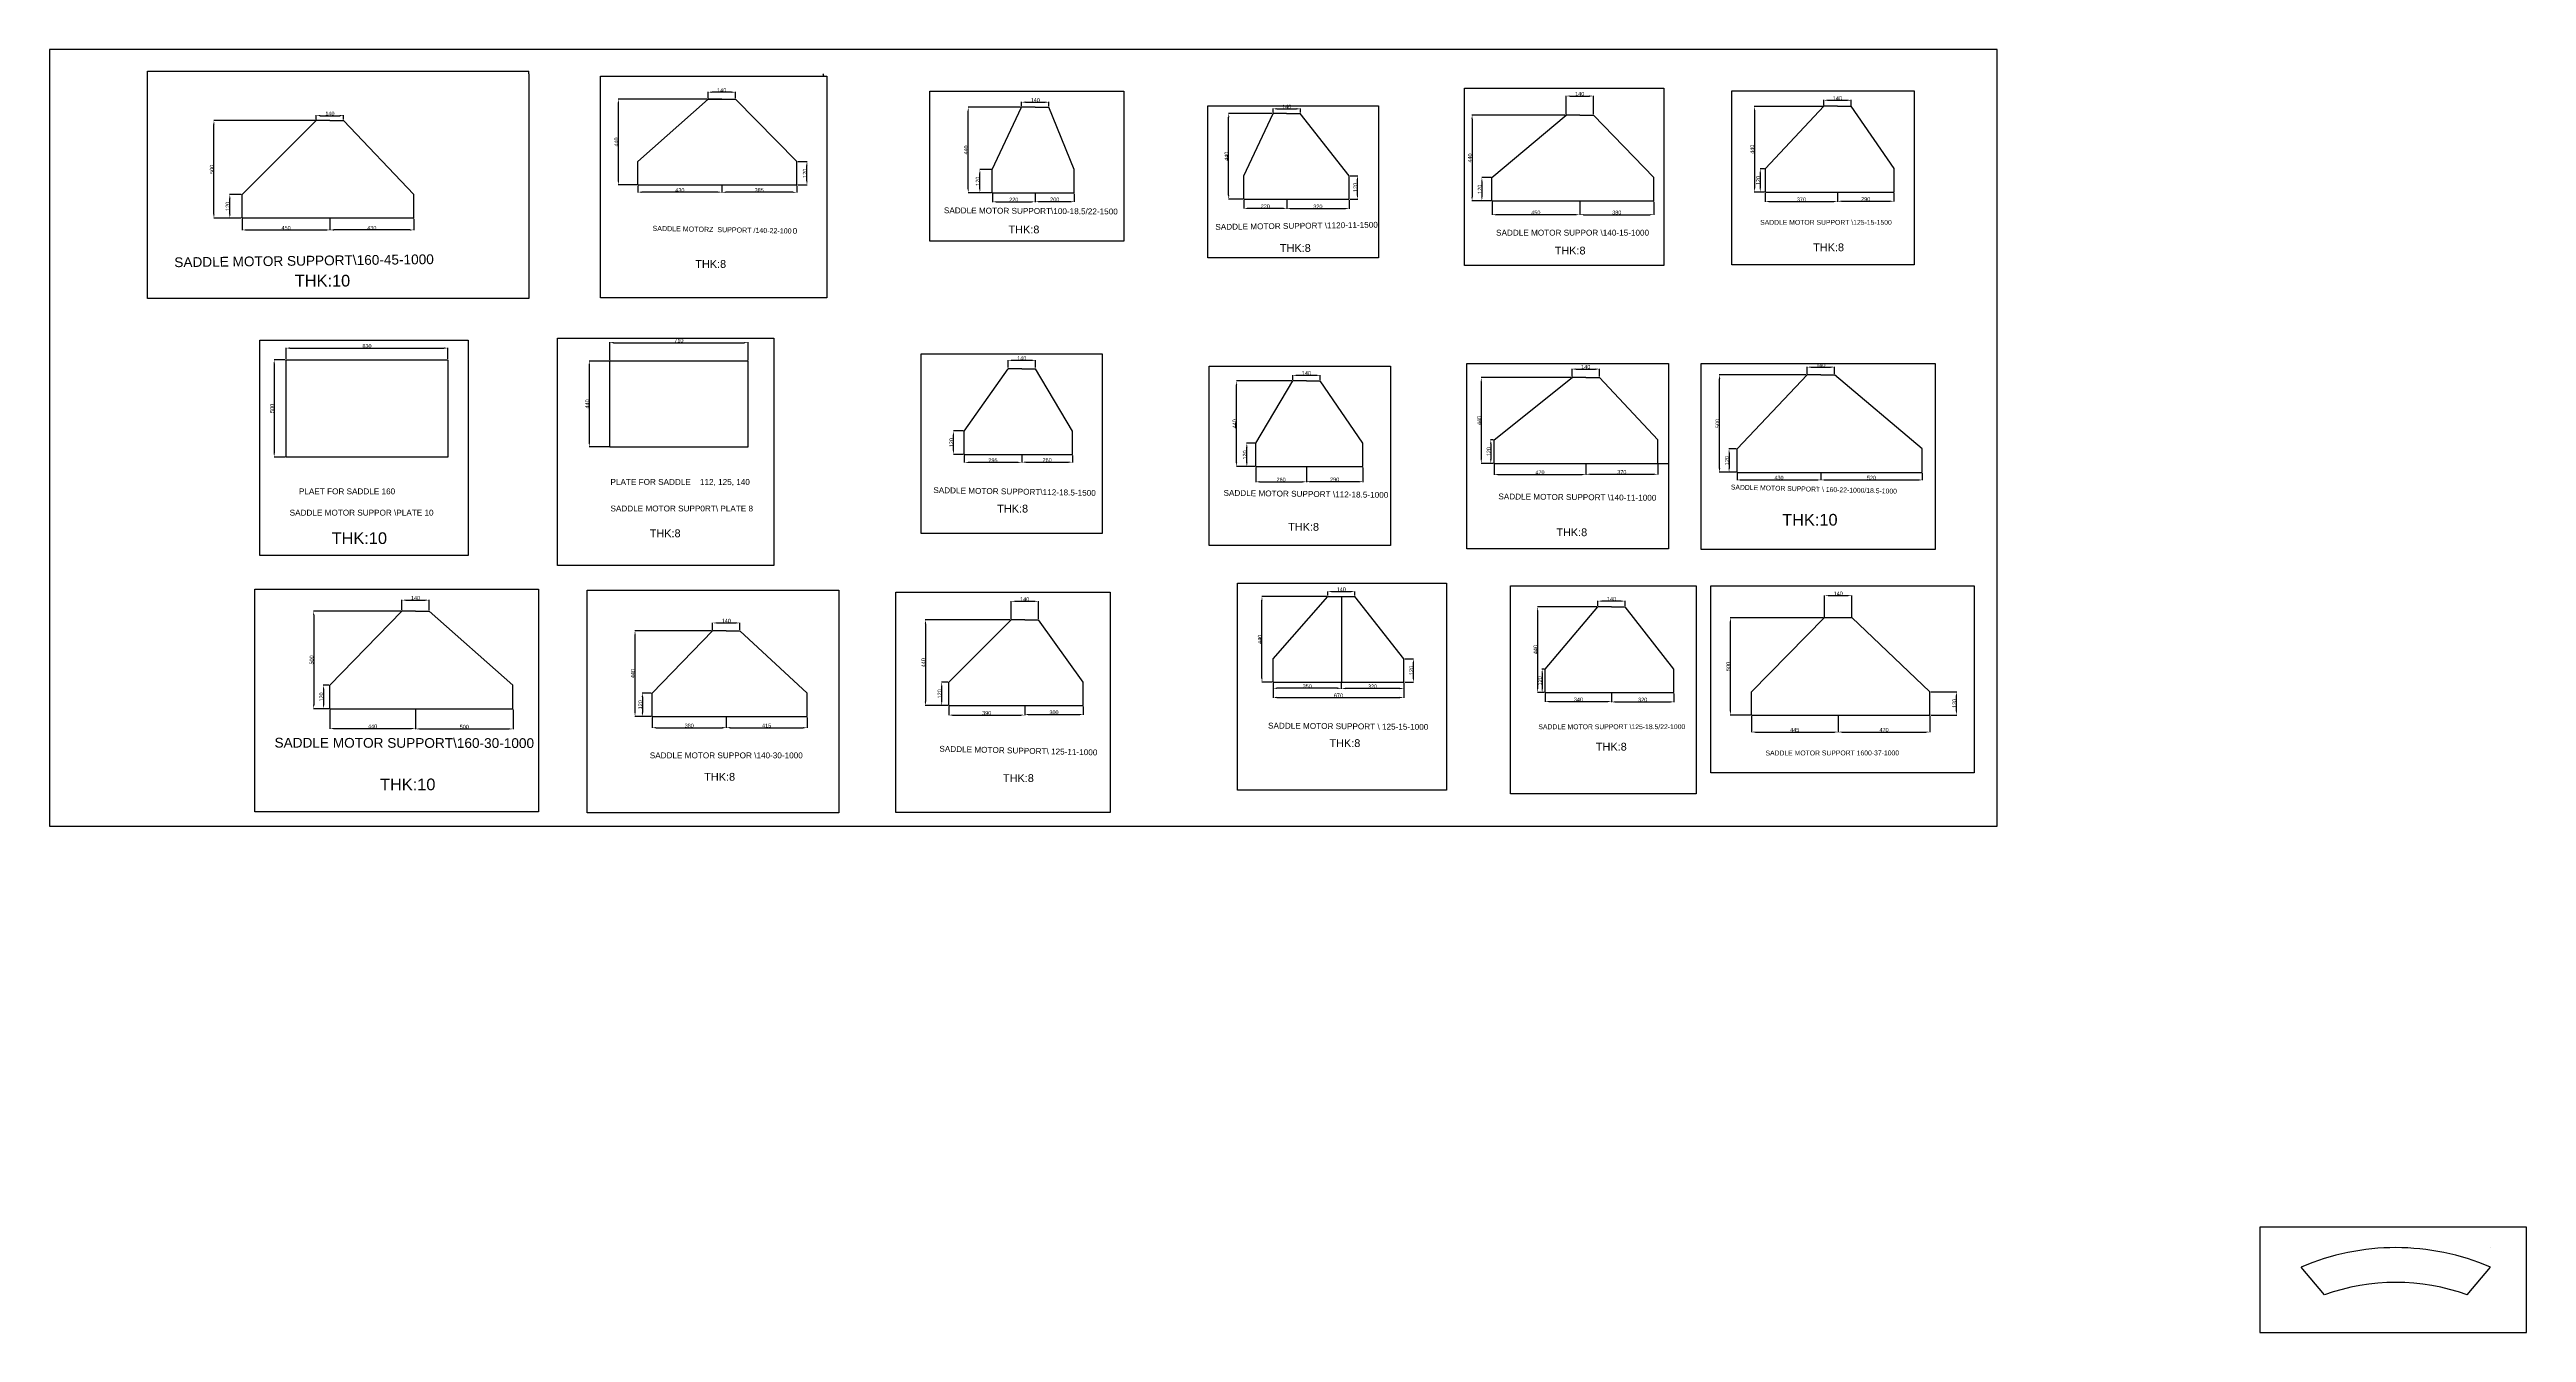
# Model space of a CAD drawing. Header units: millimetres. Extents: x -145362 to -132657, y 130559 to 137143.
import ezdxf

# ---------------------------------------------------------------- set-up
doc = ezdxf.new("R2010")
doc.units = ezdxf.units.MM
doc.styles.get("Standard").update_dxf_attribs({"font": 'arial.ttf'})
doc.dimstyles.new('ISO-25', dxfattribs={"dimtxt": 20, "dimasz": 20, "dimexe": 1.25, "dimexo": 5, "dimtad": 1, "dimdec": 1, "dimtxsty": 'Standard', "dimcen": 2.5, "dimclrd": 3, "dimclre": 3, "dimclrt": 1, "dimadec": 1, "dimazin": 0, "dimtfac": 1, "dimtdec": 1, "dimtmove": 0, "dimatfit": 3, "dimfxl": 1, "dimarcsym": 0})

# ---------------------------------------------------------------- blocks, each defined once
blk = doc.blocks.new('*D3')
at = {"color": 3, "linetype": 'ByBlock', "lineweight": -2, "transparency": 16777216}
for p, q in [((-143994, 136783), (-143994, 136805)), ((-143974, 136803), (-143874, 136803)), ((-143854, 136783), (-143854, 136805))]:
    blk.add_line(p, q, dxfattribs=at)
at = {"color": 3, "linetype": 'ByBlock', "transparency": 16777216}
for points in [[(-143974, 136807), (-143974, 136800), (-143994, 136803)], [(-143874, 136807), (-143874, 136800), (-143854, 136803)]]:
    blk.add_solid(points, dxfattribs=at)
at = {"layer": 'Defpoints', "color": 0, "linetype": 'ByBlock', "transparency": 16777216}
for p in [(-143994, 136778), (-143854, 136803), (-143854, 136778)]:
    blk.add_point(p, dxfattribs=at)
at = {"color": 1, "linetype": 'ByBlock', "transparency": 16777216, "insert": (-143924, 136814), "char_height": 20, "attachment_point": 5}
blk.add_mtext('140', dxfattribs=at)
blk = doc.blocks.new('*D4')
at = {"color": 3, "linetype": 'ByBlock', "lineweight": -2, "transparency": 16777216}
for p, q in [((-144374, 136273), (-144374, 136215)), ((-144354, 136217), (-143944, 136217)), ((-143924, 136273), (-143924, 136215))]:
    blk.add_line(p, q, dxfattribs=at)
at = {"color": 3, "linetype": 'ByBlock', "transparency": 16777216}
for points in [[(-144354, 136220), (-144354, 136213), (-144374, 136217)], [(-143944, 136220), (-143944, 136213), (-143924, 136217)]]:
    blk.add_solid(points, dxfattribs=at)
at = {"layer": 'Defpoints', "color": 0, "linetype": 'ByBlock', "transparency": 16777216}
for p in [(-144374, 136278), (-143924, 136278), (-143924, 136217)]:
    blk.add_point(p, dxfattribs=at)
at = {"color": 1, "linetype": 'ByBlock', "transparency": 16777216, "insert": (-144149, 136227), "char_height": 20, "attachment_point": 5}
blk.add_mtext('450', dxfattribs=at)
blk = doc.blocks.new('*D5')
at = {"color": 3, "linetype": 'ByBlock', "lineweight": -2, "transparency": 16777216}
for p, q in [((-143924, 136273), (-143924, 136215)), ((-143514, 136217), (-143904, 136217)), ((-143494, 136273), (-143494, 136215))]:
    blk.add_line(p, q, dxfattribs=at)
at = {"color": 3, "linetype": 'ByBlock', "transparency": 16777216}
for points in [[(-143904, 136220), (-143904, 136213), (-143924, 136217)], [(-143514, 136220), (-143514, 136213), (-143494, 136217)]]:
    blk.add_solid(points, dxfattribs=at)
at = {"layer": 'Defpoints', "color": 0, "linetype": 'ByBlock', "transparency": 16777216}
for p in [(-143924, 136278), (-143924, 136217), (-143494, 136278)]:
    blk.add_point(p, dxfattribs=at)
at = {"color": 1, "linetype": 'ByBlock', "transparency": 16777216, "insert": (-143709, 136227), "char_height": 20, "attachment_point": 5}
blk.add_mtext('430', dxfattribs=at)
blk = doc.blocks.new('*D6')
at = {"color": 3, "linetype": 'ByBlock', "lineweight": -2, "transparency": 16777216}
for p, q in [((-144379, 136398), (-144439, 136398)), ((-144438, 136298), (-144438, 136378)), ((-144379, 136278), (-144439, 136278))]:
    blk.add_line(p, q, dxfattribs=at)
at = {"color": 3, "linetype": 'ByBlock', "transparency": 16777216}
for points in [[(-144441, 136378), (-144434, 136378), (-144438, 136398)], [(-144441, 136298), (-144434, 136298), (-144438, 136278)]]:
    blk.add_solid(points, dxfattribs=at)
at = {"layer": 'Defpoints', "color": 0, "linetype": 'ByBlock', "transparency": 16777216}
for p in [(-144438, 136398), (-144374, 136398), (-144374, 136278)]:
    blk.add_point(p, dxfattribs=at)
at = {"color": 1, "linetype": 'ByBlock', "transparency": 16777216, "insert": (-144449, 136338), "char_height": 20, "attachment_point": 5, "rotation": 90}
blk.add_mtext('120', dxfattribs=at)
blk = doc.blocks.new('*D7')
at = {"color": 3, "linetype": 'ByBlock', "lineweight": -2, "transparency": 16777216}
for p, q in [((-140526, 136402), (-140526, 136360)), ((-140506, 136361), (-140326, 136361)), ((-140306, 136402), (-140306, 136360))]:
    blk.add_line(p, q, dxfattribs=at)
at = {"color": 3, "linetype": 'ByBlock', "transparency": 16777216}
for points in [[(-140506, 136364), (-140506, 136358), (-140526, 136361)], [(-140326, 136364), (-140326, 136358), (-140306, 136361)]]:
    blk.add_solid(points, dxfattribs=at)
at = {"layer": 'Defpoints', "color": 0, "linetype": 'ByBlock', "transparency": 16777216}
for p in [(-140526, 136407), (-140306, 136407), (-140306, 136361)]:
    blk.add_point(p, dxfattribs=at)
at = {"color": 1, "linetype": 'ByBlock', "transparency": 16777216, "insert": (-140416, 136372), "char_height": 20, "attachment_point": 5}
blk.add_mtext('220', dxfattribs=at)
blk = doc.blocks.new('*D8')
at = {"color": 3, "linetype": 'ByBlock', "lineweight": -2, "transparency": 16777216}
for p, q in [((-140306, 136402), (-140306, 136361)), ((-140286, 136362), (-140126, 136362)), ((-140106, 136402), (-140106, 136361))]:
    blk.add_line(p, q, dxfattribs=at)
at = {"color": 3, "linetype": 'ByBlock', "transparency": 16777216}
for points in [[(-140286, 136365), (-140286, 136358), (-140306, 136362)], [(-140126, 136365), (-140126, 136358), (-140106, 136362)]]:
    blk.add_solid(points, dxfattribs=at)
at = {"layer": 'Defpoints', "color": 0, "linetype": 'ByBlock', "transparency": 16777216}
for p in [(-140306, 136407), (-140106, 136407), (-140106, 136362)]:
    blk.add_point(p, dxfattribs=at)
at = {"color": 1, "linetype": 'ByBlock', "transparency": 16777216, "insert": (-140206, 136373), "char_height": 20, "attachment_point": 5}
blk.add_mtext('200', dxfattribs=at)
blk = doc.blocks.new('*D9')
at = {"color": 3, "linetype": 'ByBlock', "lineweight": -2, "transparency": 16777216}
for p, q in [((-140531, 136527), (-140591, 136527)), ((-140590, 136427), (-140590, 136507)), ((-140531, 136407), (-140591, 136407))]:
    blk.add_line(p, q, dxfattribs=at)
at = {"color": 3, "linetype": 'ByBlock', "transparency": 16777216}
for points in [[(-140593, 136507), (-140587, 136507), (-140590, 136527)], [(-140593, 136427), (-140587, 136427), (-140590, 136407)]]:
    blk.add_solid(points, dxfattribs=at)
at = {"layer": 'Defpoints', "color": 0, "linetype": 'ByBlock', "transparency": 16777216}
for p in [(-140590, 136527), (-140526, 136527), (-140526, 136407)]:
    blk.add_point(p, dxfattribs=at)
at = {"color": 1, "linetype": 'ByBlock', "transparency": 16777216, "insert": (-140601, 136467), "char_height": 20, "attachment_point": 5, "rotation": 90}
blk.add_mtext('120', dxfattribs=at)
blk = doc.blocks.new('*D10')
at = {"color": 3, "linetype": 'ByBlock', "lineweight": -2, "transparency": 16777216}
for p, q in [((-140381, 136847), (-140651, 136847)), ((-140650, 136427), (-140650, 136827)), ((-140532, 136407), (-140651, 136407))]:
    blk.add_line(p, q, dxfattribs=at)
at = {"color": 3, "linetype": 'ByBlock', "transparency": 16777216}
for points in [[(-140653, 136827), (-140647, 136827), (-140650, 136847)], [(-140653, 136427), (-140647, 136427), (-140650, 136407)]]:
    blk.add_solid(points, dxfattribs=at)
at = {"layer": 'Defpoints', "color": 0, "linetype": 'ByBlock', "transparency": 16777216}
for p in [(-140650, 136847), (-140376, 136847), (-140527, 136407)]:
    blk.add_point(p, dxfattribs=at)
at = {"color": 1, "linetype": 'ByBlock', "transparency": 16777216, "insert": (-140661, 136627), "char_height": 20, "attachment_point": 5, "rotation": 90}
blk.add_mtext('440', dxfattribs=at)
blk = doc.blocks.new('*D11')
at = {"color": 3, "linetype": 'ByBlock', "lineweight": -2, "transparency": 16777216}
for p, q in [((-140376, 136852), (-140376, 136874)), ((-140356, 136872), (-140256, 136872)), ((-140236, 136852), (-140236, 136874))]:
    blk.add_line(p, q, dxfattribs=at)
at = {"color": 3, "linetype": 'ByBlock', "transparency": 16777216}
for points in [[(-140356, 136876), (-140356, 136869), (-140376, 136872)], [(-140256, 136876), (-140256, 136869), (-140236, 136872)]]:
    blk.add_solid(points, dxfattribs=at)
at = {"layer": 'Defpoints', "color": 0, "linetype": 'ByBlock', "transparency": 16777216}
for p in [(-140376, 136847), (-140236, 136872), (-140236, 136847)]:
    blk.add_point(p, dxfattribs=at)
at = {"color": 1, "linetype": 'ByBlock', "transparency": 16777216, "insert": (-140306, 136883), "char_height": 20, "attachment_point": 5}
blk.add_mtext('140', dxfattribs=at)
blk = doc.blocks.new('*D12')
at = {"color": 3, "linetype": 'ByBlock', "lineweight": -2, "transparency": 16777216}
for p, q in [((-139236, 136370), (-139236, 136326)), ((-139016, 136370), (-139016, 136326)), ((-139036, 136327), (-139216, 136327))]:
    blk.add_line(p, q, dxfattribs=at)
at = {"color": 3, "linetype": 'ByBlock', "transparency": 16777216}
for points in [[(-139216, 136331), (-139216, 136324), (-139236, 136327)], [(-139036, 136331), (-139036, 136324), (-139016, 136327)]]:
    blk.add_solid(points, dxfattribs=at)
at = {"layer": 'Defpoints', "color": 0, "linetype": 'ByBlock', "transparency": 16777216}
for p in [(-139236, 136375), (-139016, 136375), (-139236, 136327)]:
    blk.add_point(p, dxfattribs=at)
at = {"color": 1, "linetype": 'ByBlock', "transparency": 16777216, "insert": (-139126, 136338), "char_height": 20, "attachment_point": 5}
blk.add_mtext('220', dxfattribs=at)
blk = doc.blocks.new('*D13')
at = {"color": 3, "linetype": 'ByBlock', "lineweight": -2, "transparency": 16777216}
for p, q in [((-139016, 136370), (-139016, 136325)), ((-138696, 136370), (-138696, 136325)), ((-138996, 136326), (-138716, 136326))]:
    blk.add_line(p, q, dxfattribs=at)
at = {"color": 3, "linetype": 'ByBlock', "transparency": 16777216}
for points in [[(-138996, 136330), (-138996, 136323), (-139016, 136326)], [(-138716, 136330), (-138716, 136323), (-138696, 136326)]]:
    blk.add_solid(points, dxfattribs=at)
at = {"layer": 'Defpoints', "color": 0, "linetype": 'ByBlock', "transparency": 16777216}
for p in [(-139016, 136375), (-138696, 136375), (-138696, 136326)]:
    blk.add_point(p, dxfattribs=at)
at = {"color": 1, "linetype": 'ByBlock', "transparency": 16777216, "insert": (-138856, 136337), "char_height": 20, "attachment_point": 5}
blk.add_mtext('320', dxfattribs=at)
blk = doc.blocks.new('*D14')
at = {"color": 3, "linetype": 'ByBlock', "lineweight": -2, "transparency": 16777216}
for p, q in [((-138691, 136495), (-138652, 136495)), ((-138653, 136395), (-138653, 136475)), ((-138691, 136375), (-138652, 136375))]:
    blk.add_line(p, q, dxfattribs=at)
at = {"color": 3, "linetype": 'ByBlock', "transparency": 16777216}
for points in [[(-138657, 136475), (-138650, 136475), (-138653, 136495)], [(-138657, 136395), (-138650, 136395), (-138653, 136375)]]:
    blk.add_solid(points, dxfattribs=at)
at = {"layer": 'Defpoints', "color": 0, "linetype": 'ByBlock', "transparency": 16777216}
for p in [(-138696, 136495), (-138653, 136495), (-138696, 136375)]:
    blk.add_point(p, dxfattribs=at)
at = {"color": 1, "linetype": 'ByBlock', "transparency": 16777216, "insert": (-138664, 136435), "char_height": 20, "attachment_point": 5, "rotation": 90}
blk.add_mtext('120', dxfattribs=at)
blk = doc.blocks.new('*D15')
at = {"color": 3, "linetype": 'ByBlock', "lineweight": -2, "transparency": 16777216}
for p, q in [((-139175, 134997), (-139175, 134923)), ((-138915, 134997), (-138915, 134923)), ((-139155, 134924), (-138935, 134924))]:
    blk.add_line(p, q, dxfattribs=at)
at = {"color": 3, "linetype": 'ByBlock', "transparency": 16777216}
for points in [[(-139155, 134928), (-139155, 134921), (-139175, 134924)], [(-138935, 134928), (-138935, 134921), (-138915, 134924)]]:
    blk.add_solid(points, dxfattribs=at)
at = {"layer": 'Defpoints', "color": 0, "linetype": 'ByBlock', "transparency": 16777216}
for p in [(-139175, 135002), (-138915, 135002), (-138915, 134924)]:
    blk.add_point(p, dxfattribs=at)
at = {"color": 1, "linetype": 'ByBlock', "transparency": 16777216, "insert": (-139045, 134935), "char_height": 20, "attachment_point": 5}
blk.add_mtext('260', dxfattribs=at)
blk = doc.blocks.new('*D16')
at = {"color": 3, "linetype": 'ByBlock', "lineweight": -2, "transparency": 16777216}
for p, q in [((-138915, 134997), (-138915, 134923)), ((-138625, 134997), (-138625, 134923)), ((-138895, 134925), (-138645, 134925))]:
    blk.add_line(p, q, dxfattribs=at)
at = {"color": 3, "linetype": 'ByBlock', "transparency": 16777216}
for points in [[(-138895, 134928), (-138895, 134921), (-138915, 134925)], [(-138645, 134928), (-138645, 134921), (-138625, 134925)]]:
    blk.add_solid(points, dxfattribs=at)
at = {"layer": 'Defpoints', "color": 0, "linetype": 'ByBlock', "transparency": 16777216}
for p in [(-138915, 135002), (-138625, 135002), (-138625, 134925)]:
    blk.add_point(p, dxfattribs=at)
at = {"color": 1, "linetype": 'ByBlock', "transparency": 16777216, "insert": (-138770, 134936), "char_height": 20, "attachment_point": 5}
blk.add_mtext('290', dxfattribs=at)
blk = doc.blocks.new('*D17')
at = {"color": 3, "linetype": 'ByBlock', "lineweight": -2, "transparency": 16777216}
for p, q in [((-139180, 135122), (-139222, 135122)), ((-139221, 135022), (-139221, 135102)), ((-139180, 135002), (-139222, 135002))]:
    blk.add_line(p, q, dxfattribs=at)
at = {"color": 3, "linetype": 'ByBlock', "transparency": 16777216}
for points in [[(-139224, 135102), (-139217, 135102), (-139221, 135122)], [(-139224, 135022), (-139217, 135022), (-139221, 135002)]]:
    blk.add_solid(points, dxfattribs=at)
at = {"layer": 'Defpoints', "color": 0, "linetype": 'ByBlock', "transparency": 16777216}
for p in [(-139221, 135122), (-139175, 135122), (-139175, 135002)]:
    blk.add_point(p, dxfattribs=at)
at = {"color": 1, "linetype": 'ByBlock', "transparency": 16777216, "insert": (-139231, 135062), "char_height": 20, "attachment_point": 5, "rotation": 90}
blk.add_mtext('120', dxfattribs=at)
blk = doc.blocks.new('*D18')
at = {"color": 3, "linetype": 'ByBlock', "lineweight": -2, "transparency": 16777216}
for p, q in [((-138985, 135447), (-138985, 135472)), ((-138965, 135471), (-138865, 135471)), ((-138845, 135447), (-138845, 135472))]:
    blk.add_line(p, q, dxfattribs=at)
at = {"color": 3, "linetype": 'ByBlock', "transparency": 16777216}
for points in [[(-138965, 135474), (-138965, 135467), (-138985, 135471)], [(-138865, 135474), (-138865, 135467), (-138845, 135471)]]:
    blk.add_solid(points, dxfattribs=at)
at = {"layer": 'Defpoints', "color": 0, "linetype": 'ByBlock', "transparency": 16777216}
for p in [(-138845, 135471), (-138985, 135442), (-138845, 135442)]:
    blk.add_point(p, dxfattribs=at)
at = {"color": 1, "linetype": 'ByBlock', "transparency": 16777216, "insert": (-138915, 135482), "char_height": 20, "attachment_point": 5}
blk.add_mtext('140', dxfattribs=at)
blk = doc.blocks.new('*D19')
at = {"color": 3, "linetype": 'ByBlock', "lineweight": -2, "transparency": 16777216}
for p, q in [((-140445, 135510), (-140445, 135549)), ((-140425, 135548), (-140325, 135548)), ((-140305, 135510), (-140305, 135549))]:
    blk.add_line(p, q, dxfattribs=at)
at = {"color": 3, "linetype": 'ByBlock', "transparency": 16777216}
for points in [[(-140425, 135551), (-140425, 135544), (-140445, 135548)], [(-140325, 135551), (-140325, 135544), (-140305, 135548)]]:
    blk.add_solid(points, dxfattribs=at)
at = {"layer": 'Defpoints', "color": 0, "linetype": 'ByBlock', "transparency": 16777216}
for p in [(-140445, 135505), (-140305, 135548), (-140305, 135505)]:
    blk.add_point(p, dxfattribs=at)
at = {"color": 1, "linetype": 'ByBlock', "transparency": 16777216, "insert": (-140375, 135558), "char_height": 20, "attachment_point": 5}
blk.add_mtext('140', dxfattribs=at)
blk = doc.blocks.new('*D20')
at = {"color": 3, "linetype": 'ByBlock', "lineweight": -2, "transparency": 16777216}
for p, q in [((-140375, 135060), (-140375, 135024)), ((-140355, 135025), (-140135, 135025)), ((-140115, 135060), (-140115, 135024))]:
    blk.add_line(p, q, dxfattribs=at)
at = {"color": 3, "linetype": 'ByBlock', "transparency": 16777216}
for points in [[(-140355, 135028), (-140355, 135022), (-140375, 135025)], [(-140135, 135028), (-140135, 135022), (-140115, 135025)]]:
    blk.add_solid(points, dxfattribs=at)
at = {"layer": 'Defpoints', "color": 0, "linetype": 'ByBlock', "transparency": 16777216}
for p in [(-140375, 135065), (-140115, 135065), (-140115, 135025)]:
    blk.add_point(p, dxfattribs=at)
at = {"color": 1, "linetype": 'ByBlock', "transparency": 16777216, "insert": (-140245, 135036), "char_height": 20, "attachment_point": 5}
blk.add_mtext('260', dxfattribs=at)
blk = doc.blocks.new('*D21')
at = {"color": 3, "linetype": 'ByBlock', "lineweight": -2, "transparency": 16777216}
for p, q in [((-140670, 135060), (-140670, 135023)), ((-140395, 135024), (-140650, 135024)), ((-140375, 135059), (-140375, 135023))]:
    blk.add_line(p, q, dxfattribs=at)
at = {"color": 3, "linetype": 'ByBlock', "transparency": 16777216}
for points in [[(-140650, 135027), (-140650, 135021), (-140670, 135024)], [(-140395, 135027), (-140395, 135021), (-140375, 135024)]]:
    blk.add_solid(points, dxfattribs=at)
at = {"layer": 'Defpoints', "color": 0, "linetype": 'ByBlock', "transparency": 16777216}
for p in [(-140670, 135065), (-140375, 135064), (-140670, 135024)]:
    blk.add_point(p, dxfattribs=at)
at = {"color": 1, "linetype": 'ByBlock', "transparency": 16777216, "insert": (-140523, 135035), "char_height": 20, "attachment_point": 5}
blk.add_mtext('295', dxfattribs=at)
blk = doc.blocks.new('*D22')
at = {"color": 3, "linetype": 'ByBlock', "lineweight": -2, "transparency": 16777216}
for p, q in [((-140675, 135185), (-140726, 135185)), ((-140675, 135065), (-140726, 135065)), ((-140725, 135085), (-140725, 135165))]:
    blk.add_line(p, q, dxfattribs=at)
at = {"color": 3, "linetype": 'ByBlock', "transparency": 16777216}
for points in [[(-140728, 135165), (-140722, 135165), (-140725, 135185)], [(-140728, 135085), (-140722, 135085), (-140725, 135065)]]:
    blk.add_solid(points, dxfattribs=at)
at = {"layer": 'Defpoints', "color": 0, "linetype": 'ByBlock', "transparency": 16777216}
for p in [(-140725, 135185), (-140670, 135185), (-140670, 135065)]:
    blk.add_point(p, dxfattribs=at)
at = {"color": 1, "linetype": 'ByBlock', "transparency": 16777216, "insert": (-140736, 135125), "char_height": 20, "attachment_point": 5, "rotation": 90}
blk.add_mtext('120', dxfattribs=at)
blk = doc.blocks.new('*D23')
at = {"color": 3, "linetype": 'ByBlock', "lineweight": -2, "transparency": 16777216}
for p, q in [((-142489, 135549), (-142489, 135640)), ((-142469, 135638), (-141799, 135638)), ((-141779, 135549), (-141779, 135640))]:
    blk.add_line(p, q, dxfattribs=at)
at = {"color": 3, "linetype": 'ByBlock', "transparency": 16777216}
for points in [[(-142469, 135642), (-142469, 135635), (-142489, 135638)], [(-141799, 135642), (-141799, 135635), (-141779, 135638)]]:
    blk.add_solid(points, dxfattribs=at)
at = {"layer": 'Defpoints', "color": 0, "linetype": 'ByBlock', "transparency": 16777216}
for p in [(-141779, 135638), (-142489, 135544), (-141779, 135544)]:
    blk.add_point(p, dxfattribs=at)
at = {"color": 1, "linetype": 'ByBlock', "transparency": 16777216, "insert": (-142134, 135649), "char_height": 20, "attachment_point": 5}
blk.add_mtext('710', dxfattribs=at)
blk = doc.blocks.new('*D24')
at = {"color": 3, "linetype": 'ByBlock', "lineweight": -2, "transparency": 16777216}
for p, q in [((-142494, 135544), (-142595, 135544)), ((-142594, 135524), (-142594, 135124)), ((-142494, 135104), (-142595, 135104))]:
    blk.add_line(p, q, dxfattribs=at)
at = {"color": 3, "linetype": 'ByBlock', "transparency": 16777216}
for points in [[(-142597, 135524), (-142590, 135524), (-142594, 135544)], [(-142597, 135124), (-142590, 135124), (-142594, 135104)]]:
    blk.add_solid(points, dxfattribs=at)
at = {"layer": 'Defpoints', "color": 0, "linetype": 'ByBlock', "transparency": 16777216}
for p in [(-142489, 135544), (-142594, 135104), (-142489, 135104)]:
    blk.add_point(p, dxfattribs=at)
at = {"color": 1, "linetype": 'ByBlock', "transparency": 16777216, "insert": (-142604, 135324), "char_height": 20, "attachment_point": 5, "rotation": 90}
blk.add_mtext('440', dxfattribs=at)
blk = doc.blocks.new('*D25')
at = {"color": 3, "linetype": 'ByBlock', "lineweight": -2, "transparency": 16777216}
for p, q in [((-144154, 135551), (-144211, 135551)), ((-144210, 135531), (-144210, 135071)), ((-144154, 135051), (-144211, 135051))]:
    blk.add_line(p, q, dxfattribs=at)
at = {"color": 3, "linetype": 'ByBlock', "transparency": 16777216}
for points in [[(-144213, 135531), (-144207, 135531), (-144210, 135551)], [(-144213, 135071), (-144207, 135071), (-144210, 135051)]]:
    blk.add_solid(points, dxfattribs=at)
at = {"layer": 'Defpoints', "color": 0, "linetype": 'ByBlock', "transparency": 16777216}
for p in [(-144149, 135551), (-144210, 135051), (-144149, 135051)]:
    blk.add_point(p, dxfattribs=at)
at = {"color": 1, "linetype": 'ByBlock', "transparency": 16777216, "insert": (-144221, 135301), "char_height": 20, "attachment_point": 5, "rotation": 90}
blk.add_mtext('500', dxfattribs=at)
blk = doc.blocks.new('*D26')
at = {"color": 3, "linetype": 'ByBlock', "lineweight": -2, "transparency": 16777216}
for p, q in [((-144149, 135556), (-144149, 135611)), ((-144129, 135610), (-143339, 135610)), ((-143319, 135556), (-143319, 135611))]:
    blk.add_line(p, q, dxfattribs=at)
at = {"color": 3, "linetype": 'ByBlock', "transparency": 16777216}
for points in [[(-144129, 135614), (-144129, 135607), (-144149, 135610)], [(-143339, 135614), (-143339, 135607), (-143319, 135610)]]:
    blk.add_solid(points, dxfattribs=at)
at = {"layer": 'Defpoints', "color": 0, "linetype": 'ByBlock', "transparency": 16777216}
for p in [(-143319, 135610), (-144149, 135551), (-143319, 135551)]:
    blk.add_point(p, dxfattribs=at)
at = {"color": 1, "linetype": 'ByBlock', "transparency": 16777216, "insert": (-143734, 135621), "char_height": 20, "attachment_point": 5}
blk.add_mtext('830', dxfattribs=at)
blk = doc.blocks.new('*D27')
at = {"color": 3, "linetype": 'ByBlock', "lineweight": -2, "transparency": 16777216}
for p, q in [((-140750, 133771), (-140750, 133726)), ((-140730, 133727), (-140380, 133727)), ((-140360, 133771), (-140360, 133726))]:
    blk.add_line(p, q, dxfattribs=at)
at = {"color": 3, "linetype": 'ByBlock', "transparency": 16777216}
for points in [[(-140730, 133730), (-140730, 133724), (-140750, 133727)], [(-140380, 133730), (-140380, 133724), (-140360, 133727)]]:
    blk.add_solid(points, dxfattribs=at)
at = {"layer": 'Defpoints', "color": 0, "linetype": 'ByBlock', "transparency": 16777216}
for p in [(-140750, 133776), (-140360, 133776), (-140360, 133727)]:
    blk.add_point(p, dxfattribs=at)
at = {"color": 1, "linetype": 'ByBlock', "transparency": 16777216, "insert": (-140555, 133738), "char_height": 20, "attachment_point": 5}
blk.add_mtext('390', dxfattribs=at)
blk = doc.blocks.new('*D28')
at = {"color": 3, "linetype": 'ByBlock', "lineweight": -2, "transparency": 16777216}
for p, q in [((-140360, 133771), (-140360, 133728)), ((-140340, 133730), (-140080, 133730)), ((-140060, 133771), (-140060, 133728))]:
    blk.add_line(p, q, dxfattribs=at)
at = {"color": 3, "linetype": 'ByBlock', "transparency": 16777216}
for points in [[(-140340, 133733), (-140340, 133726), (-140360, 133730)], [(-140080, 133733), (-140080, 133726), (-140060, 133730)]]:
    blk.add_solid(points, dxfattribs=at)
at = {"layer": 'Defpoints', "color": 0, "linetype": 'ByBlock', "transparency": 16777216}
for p in [(-140360, 133776), (-140060, 133776), (-140060, 133730)]:
    blk.add_point(p, dxfattribs=at)
at = {"color": 1, "linetype": 'ByBlock', "transparency": 16777216, "insert": (-140210, 133741), "char_height": 20, "attachment_point": 5}
blk.add_mtext('300', dxfattribs=at)
blk = doc.blocks.new('*D29')
at = {"color": 3, "linetype": 'ByBlock', "lineweight": -2, "transparency": 16777216}
for p, q in [((-140755, 133896), (-140787, 133896)), ((-140786, 133796), (-140786, 133876)), ((-140755, 133776), (-140787, 133776))]:
    blk.add_line(p, q, dxfattribs=at)
at = {"color": 3, "linetype": 'ByBlock', "transparency": 16777216}
for points in [[(-140789, 133876), (-140783, 133876), (-140786, 133896)], [(-140789, 133796), (-140783, 133796), (-140786, 133776)]]:
    blk.add_solid(points, dxfattribs=at)
at = {"layer": 'Defpoints', "color": 0, "linetype": 'ByBlock', "transparency": 16777216}
for p in [(-140786, 133896), (-140750, 133896), (-140750, 133776)]:
    blk.add_point(p, dxfattribs=at)
at = {"color": 1, "linetype": 'ByBlock', "transparency": 16777216, "insert": (-140797, 133836), "char_height": 20, "attachment_point": 5, "rotation": 90}
blk.add_mtext('120', dxfattribs=at)
blk = doc.blocks.new('*D30')
at = {"color": 3, "linetype": 'ByBlock', "lineweight": -2, "transparency": 16777216}
for p, q in [((-140430, 134221), (-140430, 134312)), ((-140410, 134311), (-140310, 134311)), ((-140290, 134221), (-140290, 134312))]:
    blk.add_line(p, q, dxfattribs=at)
at = {"color": 3, "linetype": 'ByBlock', "transparency": 16777216}
for points in [[(-140410, 134314), (-140410, 134308), (-140430, 134311)], [(-140310, 134314), (-140310, 134308), (-140290, 134311)]]:
    blk.add_solid(points, dxfattribs=at)
at = {"layer": 'Defpoints', "color": 0, "linetype": 'ByBlock', "transparency": 16777216}
for p in [(-140290, 134311), (-140430, 134216), (-140290, 134216)]:
    blk.add_point(p, dxfattribs=at)
at = {"color": 1, "linetype": 'ByBlock', "transparency": 16777216, "insert": (-140360, 134322), "char_height": 20, "attachment_point": 5}
blk.add_mtext('140', dxfattribs=at)
blk = doc.blocks.new('*D31')
at = {"color": 3, "linetype": 'ByBlock', "lineweight": -2, "transparency": 16777216}
for p, q in [((-142271, 133715), (-142271, 133661)), ((-141891, 133715), (-141891, 133661)), ((-142251, 133662), (-141911, 133662))]:
    blk.add_line(p, q, dxfattribs=at)
at = {"color": 3, "linetype": 'ByBlock', "transparency": 16777216}
for points in [[(-142251, 133666), (-142251, 133659), (-142271, 133662)], [(-141911, 133666), (-141911, 133659), (-141891, 133662)]]:
    blk.add_solid(points, dxfattribs=at)
at = {"layer": 'Defpoints', "color": 0, "linetype": 'ByBlock', "transparency": 16777216}
for p in [(-142271, 133720), (-141891, 133720), (-141891, 133662)]:
    blk.add_point(p, dxfattribs=at)
at = {"color": 1, "linetype": 'ByBlock', "transparency": 16777216, "insert": (-142081, 133673), "char_height": 20, "attachment_point": 5}
blk.add_mtext('380', dxfattribs=at)
blk = doc.blocks.new('*D32')
at = {"color": 3, "linetype": 'ByBlock', "lineweight": -2, "transparency": 16777216}
for p, q in [((-141891, 133715), (-141891, 133661)), ((-141476, 133715), (-141476, 133661)), ((-141871, 133662), (-141496, 133662))]:
    blk.add_line(p, q, dxfattribs=at)
at = {"color": 3, "linetype": 'ByBlock', "transparency": 16777216}
for points in [[(-141871, 133666), (-141871, 133659), (-141891, 133662)], [(-141496, 133666), (-141496, 133659), (-141476, 133662)]]:
    blk.add_solid(points, dxfattribs=at)
at = {"layer": 'Defpoints', "color": 0, "linetype": 'ByBlock', "transparency": 16777216}
for p in [(-141891, 133720), (-141476, 133720), (-141476, 133662)]:
    blk.add_point(p, dxfattribs=at)
at = {"color": 1, "linetype": 'ByBlock', "transparency": 16777216, "insert": (-141684, 133673), "char_height": 20, "attachment_point": 5}
blk.add_mtext('415', dxfattribs=at)
blk = doc.blocks.new('*D33')
at = {"color": 3, "linetype": 'ByBlock', "lineweight": -2, "transparency": 16777216}
for p, q in [((-141961, 134165), (-141961, 134201)), ((-141941, 134200), (-141841, 134200)), ((-141821, 134165), (-141821, 134201))]:
    blk.add_line(p, q, dxfattribs=at)
at = {"color": 3, "linetype": 'ByBlock', "transparency": 16777216}
for points in [[(-141941, 134203), (-141941, 134197), (-141961, 134200)], [(-141841, 134203), (-141841, 134197), (-141821, 134200)]]:
    blk.add_solid(points, dxfattribs=at)
at = {"layer": 'Defpoints', "color": 0, "linetype": 'ByBlock', "transparency": 16777216}
for p in [(-141821, 134200), (-141961, 134160), (-141821, 134160)]:
    blk.add_point(p, dxfattribs=at)
at = {"color": 1, "linetype": 'ByBlock', "transparency": 16777216, "insert": (-141891, 134211), "char_height": 20, "attachment_point": 5}
blk.add_mtext('140', dxfattribs=at)
blk = doc.blocks.new('*D34')
at = {"color": 3, "linetype": 'ByBlock', "lineweight": -2, "transparency": 16777216}
for p, q in [((-141966, 134160), (-142360, 134160)), ((-142359, 133740), (-142359, 134140)), ((-142276, 133720), (-142360, 133720))]:
    blk.add_line(p, q, dxfattribs=at)
at = {"color": 3, "linetype": 'ByBlock', "transparency": 16777216}
for points in [[(-142362, 134140), (-142356, 134140), (-142359, 134160)], [(-142362, 133740), (-142356, 133740), (-142359, 133720)]]:
    blk.add_solid(points, dxfattribs=at)
at = {"layer": 'Defpoints', "color": 0, "linetype": 'ByBlock', "transparency": 16777216}
for p in [(-142359, 134160), (-141961, 134160), (-142271, 133720)]:
    blk.add_point(p, dxfattribs=at)
at = {"color": 1, "linetype": 'ByBlock', "transparency": 16777216, "insert": (-142370, 133940), "char_height": 20, "attachment_point": 5, "rotation": 90}
blk.add_mtext('440', dxfattribs=at)
blk = doc.blocks.new('*D35')
at = {"color": 3, "linetype": 'ByBlock', "lineweight": -2, "transparency": 16777216}
for p, q in [((-142276, 133840), (-142323, 133840)), ((-142321, 133820), (-142321, 133740)), ((-142276, 133720), (-142323, 133720))]:
    blk.add_line(p, q, dxfattribs=at)
at = {"color": 3, "linetype": 'ByBlock', "transparency": 16777216}
for points in [[(-142325, 133820), (-142318, 133820), (-142321, 133840)], [(-142325, 133740), (-142318, 133740), (-142321, 133720)]]:
    blk.add_solid(points, dxfattribs=at)
at = {"layer": 'Defpoints', "color": 0, "linetype": 'ByBlock', "transparency": 16777216}
for p in [(-142271, 133840), (-142321, 133720), (-142271, 133720)]:
    blk.add_point(p, dxfattribs=at)
at = {"color": 1, "linetype": 'ByBlock', "transparency": 16777216, "insert": (-142332, 133780), "char_height": 20, "attachment_point": 5, "rotation": 90}
blk.add_mtext('120', dxfattribs=at)
blk = doc.blocks.new('*D36')
at = {"color": 3, "linetype": 'ByBlock', "lineweight": -2, "transparency": 16777216}
for p, q in [((-143925, 133755), (-143925, 133657)), ((-143485, 133755), (-143485, 133657)), ((-143905, 133658), (-143505, 133658))]:
    blk.add_line(p, q, dxfattribs=at)
at = {"color": 3, "linetype": 'ByBlock', "transparency": 16777216}
for points in [[(-143905, 133661), (-143905, 133655), (-143925, 133658)], [(-143505, 133661), (-143505, 133655), (-143485, 133658)]]:
    blk.add_solid(points, dxfattribs=at)
at = {"layer": 'Defpoints', "color": 0, "linetype": 'ByBlock', "transparency": 16777216}
for p in [(-143925, 133760), (-143485, 133760), (-143485, 133658)]:
    blk.add_point(p, dxfattribs=at)
at = {"color": 1, "linetype": 'ByBlock', "transparency": 16777216, "insert": (-143705, 133669), "char_height": 20, "attachment_point": 5}
blk.add_mtext('440', dxfattribs=at)
blk = doc.blocks.new('*D37')
at = {"color": 3, "linetype": 'ByBlock', "lineweight": -2, "transparency": 16777216}
for p, q in [((-143485, 133755), (-143485, 133655)), ((-142985, 133755), (-142985, 133655)), ((-143465, 133656), (-143005, 133656))]:
    blk.add_line(p, q, dxfattribs=at)
at = {"color": 3, "linetype": 'ByBlock', "transparency": 16777216}
for points in [[(-143465, 133659), (-143465, 133653), (-143485, 133656)], [(-143005, 133659), (-143005, 133653), (-142985, 133656)]]:
    blk.add_solid(points, dxfattribs=at)
at = {"layer": 'Defpoints', "color": 0, "linetype": 'ByBlock', "transparency": 16777216}
for p in [(-143485, 133760), (-142985, 133760), (-142985, 133656)]:
    blk.add_point(p, dxfattribs=at)
at = {"color": 1, "linetype": 'ByBlock', "transparency": 16777216, "insert": (-143235, 133667), "char_height": 20, "attachment_point": 5}
blk.add_mtext('500', dxfattribs=at)
blk = doc.blocks.new('*D38')
at = {"color": 3, "linetype": 'ByBlock', "lineweight": -2, "transparency": 16777216}
for p, q in [((-143930, 133880), (-143958, 133880)), ((-143957, 133860), (-143957, 133780)), ((-143930, 133760), (-143958, 133760))]:
    blk.add_line(p, q, dxfattribs=at)
at = {"color": 3, "linetype": 'ByBlock', "transparency": 16777216}
for points in [[(-143960, 133860), (-143953, 133860), (-143957, 133880)], [(-143960, 133780), (-143953, 133780), (-143957, 133760)]]:
    blk.add_solid(points, dxfattribs=at)
at = {"layer": 'Defpoints', "color": 0, "linetype": 'ByBlock', "transparency": 16777216}
for p in [(-143925, 133880), (-143957, 133760), (-143925, 133760)]:
    blk.add_point(p, dxfattribs=at)
at = {"color": 1, "linetype": 'ByBlock', "transparency": 16777216, "insert": (-143968, 133820), "char_height": 20, "attachment_point": 5, "rotation": 90}
blk.add_mtext('120', dxfattribs=at)
blk = doc.blocks.new('*D39')
at = {"color": 3, "linetype": 'ByBlock', "lineweight": -2, "transparency": 16777216}
for p, q in [((-143555, 134265), (-143555, 134318)), ((-143535, 134317), (-143435, 134317)), ((-143415, 134265), (-143415, 134318))]:
    blk.add_line(p, q, dxfattribs=at)
at = {"color": 3, "linetype": 'ByBlock', "transparency": 16777216}
for points in [[(-143535, 134320), (-143535, 134314), (-143555, 134317)], [(-143435, 134320), (-143435, 134314), (-143415, 134317)]]:
    blk.add_solid(points, dxfattribs=at)
at = {"layer": 'Defpoints', "color": 0, "linetype": 'ByBlock', "transparency": 16777216}
for p in [(-143415, 134317), (-143555, 134260), (-143415, 134260)]:
    blk.add_point(p, dxfattribs=at)
at = {"color": 1, "linetype": 'ByBlock', "transparency": 16777216, "insert": (-143485, 134328), "char_height": 20, "attachment_point": 5}
blk.add_mtext('140', dxfattribs=at)
blk = doc.blocks.new('*D40')
at = {"color": 3, "linetype": 'ByBlock', "lineweight": -2, "transparency": 16777216}
for p, q in [((-137963, 136361), (-137963, 136294)), ((-137513, 136361), (-137513, 136294)), ((-137533, 136295), (-137943, 136295))]:
    blk.add_line(p, q, dxfattribs=at)
at = {"color": 3, "linetype": 'ByBlock', "transparency": 16777216}
for points in [[(-137943, 136298), (-137943, 136292), (-137963, 136295)], [(-137533, 136298), (-137533, 136292), (-137513, 136295)]]:
    blk.add_solid(points, dxfattribs=at)
at = {"layer": 'Defpoints', "color": 0, "linetype": 'ByBlock', "transparency": 16777216}
for p in [(-137963, 136366), (-137513, 136366), (-137963, 136295)]:
    blk.add_point(p, dxfattribs=at)
at = {"color": 1, "linetype": 'ByBlock', "transparency": 16777216, "insert": (-137738, 136306), "char_height": 20, "attachment_point": 5}
blk.add_mtext('450', dxfattribs=at)
blk = doc.blocks.new('*D41')
at = {"color": 3, "linetype": 'ByBlock', "lineweight": -2, "transparency": 16777216}
for p, q in [((-137513, 136360), (-137513, 136294)), ((-137133, 136361), (-137133, 136294)), ((-137493, 136295), (-137153, 136295))]:
    blk.add_line(p, q, dxfattribs=at)
at = {"color": 3, "linetype": 'ByBlock', "transparency": 16777216}
for points in [[(-137493, 136298), (-137493, 136292), (-137513, 136295)], [(-137153, 136298), (-137153, 136292), (-137133, 136295)]]:
    blk.add_solid(points, dxfattribs=at)
at = {"layer": 'Defpoints', "color": 0, "linetype": 'ByBlock', "transparency": 16777216}
for p in [(-137513, 136365), (-137133, 136366), (-137133, 136295)]:
    blk.add_point(p, dxfattribs=at)
at = {"color": 1, "linetype": 'ByBlock', "transparency": 16777216, "insert": (-137323, 136306), "char_height": 20, "attachment_point": 5}
blk.add_mtext('380', dxfattribs=at)
blk = doc.blocks.new('*D42')
at = {"color": 3, "linetype": 'ByBlock', "lineweight": -2, "transparency": 16777216}
for p, q in [((-137583, 136811), (-137583, 136905)), ((-137563, 136904), (-137463, 136904)), ((-137443, 136811), (-137443, 136905))]:
    blk.add_line(p, q, dxfattribs=at)
at = {"color": 3, "linetype": 'ByBlock', "transparency": 16777216}
for points in [[(-137563, 136907), (-137563, 136901), (-137583, 136904)], [(-137463, 136907), (-137463, 136901), (-137443, 136904)]]:
    blk.add_solid(points, dxfattribs=at)
at = {"layer": 'Defpoints', "color": 0, "linetype": 'ByBlock', "transparency": 16777216}
for p in [(-137443, 136904), (-137583, 136806), (-137443, 136806)]:
    blk.add_point(p, dxfattribs=at)
at = {"color": 1, "linetype": 'ByBlock', "transparency": 16777216, "insert": (-137513, 136915), "char_height": 20, "attachment_point": 5}
blk.add_mtext('140', dxfattribs=at)
blk = doc.blocks.new('*D43')
at = {"color": 3, "linetype": 'ByBlock', "lineweight": -2, "transparency": 16777216}
for p, q in [((-137968, 136486), (-138016, 136486)), ((-138015, 136466), (-138015, 136386)), ((-137968, 136366), (-138016, 136366))]:
    blk.add_line(p, q, dxfattribs=at)
at = {"color": 3, "linetype": 'ByBlock', "transparency": 16777216}
for points in [[(-138018, 136466), (-138012, 136466), (-138015, 136486)], [(-138018, 136386), (-138012, 136386), (-138015, 136366)]]:
    blk.add_solid(points, dxfattribs=at)
at = {"layer": 'Defpoints', "color": 0, "linetype": 'ByBlock', "transparency": 16777216}
for p in [(-137963, 136486), (-138015, 136366), (-137963, 136366)]:
    blk.add_point(p, dxfattribs=at)
at = {"color": 1, "linetype": 'ByBlock', "transparency": 16777216, "insert": (-138026, 136426), "char_height": 20, "attachment_point": 5, "rotation": 90}
blk.add_mtext('120', dxfattribs=at)
blk = doc.blocks.new('*D44')
at = {"color": 3, "linetype": 'ByBlock', "lineweight": -2, "transparency": 16777216}
for p, q in [((-137952, 135014), (-137952, 134960)), ((-137932, 134961), (-137502, 134961)), ((-137482, 135014), (-137482, 134960))]:
    blk.add_line(p, q, dxfattribs=at)
at = {"color": 3, "linetype": 'ByBlock', "transparency": 16777216}
for points in [[(-137932, 134965), (-137932, 134958), (-137952, 134961)], [(-137502, 134965), (-137502, 134958), (-137482, 134961)]]:
    blk.add_solid(points, dxfattribs=at)
at = {"layer": 'Defpoints', "color": 0, "linetype": 'ByBlock', "transparency": 16777216}
for p in [(-137952, 135019), (-137482, 135019), (-137482, 134961)]:
    blk.add_point(p, dxfattribs=at)
at = {"color": 1, "linetype": 'ByBlock', "transparency": 16777216, "insert": (-137717, 134972), "char_height": 20, "attachment_point": 5}
blk.add_mtext('470', dxfattribs=at)
blk = doc.blocks.new('*D45')
at = {"color": 3, "linetype": 'ByBlock', "lineweight": -2, "transparency": 16777216}
for p, q in [((-137482, 135013), (-137482, 134962)), ((-137462, 134963), (-137132, 134963)), ((-137112, 135014), (-137112, 134962))]:
    blk.add_line(p, q, dxfattribs=at)
at = {"color": 3, "linetype": 'ByBlock', "transparency": 16777216}
for points in [[(-137462, 134966), (-137462, 134960), (-137482, 134963)], [(-137132, 134966), (-137132, 134960), (-137112, 134963)]]:
    blk.add_solid(points, dxfattribs=at)
at = {"layer": 'Defpoints', "color": 0, "linetype": 'ByBlock', "transparency": 16777216}
for p in [(-137482, 135018), (-137112, 135019), (-137112, 134963)]:
    blk.add_point(p, dxfattribs=at)
at = {"color": 1, "linetype": 'ByBlock', "transparency": 16777216, "insert": (-137297, 134974), "char_height": 20, "attachment_point": 5}
blk.add_mtext('370', dxfattribs=at)
blk = doc.blocks.new('*D46')
at = {"color": 3, "linetype": 'ByBlock', "lineweight": -2, "transparency": 16777216}
for p, q in [((-137957, 135139), (-137971, 135139)), ((-137969, 135119), (-137969, 135039)), ((-137957, 135019), (-137971, 135019))]:
    blk.add_line(p, q, dxfattribs=at)
at = {"color": 3, "linetype": 'ByBlock', "transparency": 16777216}
for points in [[(-137973, 135119), (-137966, 135119), (-137969, 135139)], [(-137973, 135039), (-137966, 135039), (-137969, 135019)]]:
    blk.add_solid(points, dxfattribs=at)
at = {"layer": 'Defpoints', "color": 0, "linetype": 'ByBlock', "transparency": 16777216}
for p in [(-137952, 135139), (-137969, 135019), (-137952, 135019)]:
    blk.add_point(p, dxfattribs=at)
at = {"color": 1, "linetype": 'ByBlock', "transparency": 16777216, "insert": (-137980, 135079), "char_height": 20, "attachment_point": 5, "rotation": 90}
blk.add_mtext('120', dxfattribs=at)
blk = doc.blocks.new('*D47')
at = {"color": 3, "linetype": 'ByBlock', "lineweight": -2, "transparency": 16777216}
for p, q in [((-137557, 135459), (-138019, 135459)), ((-138018, 135439), (-138018, 135039)), ((-137957, 135019), (-138019, 135019))]:
    blk.add_line(p, q, dxfattribs=at)
at = {"color": 3, "linetype": 'ByBlock', "transparency": 16777216}
for points in [[(-138021, 135439), (-138015, 135439), (-138018, 135459)], [(-138021, 135039), (-138015, 135039), (-138018, 135019)]]:
    blk.add_solid(points, dxfattribs=at)
at = {"layer": 'Defpoints', "color": 0, "linetype": 'ByBlock', "transparency": 16777216}
for p in [(-137552, 135459), (-138018, 135019), (-137952, 135019)]:
    blk.add_point(p, dxfattribs=at)
at = {"color": 1, "linetype": 'ByBlock', "transparency": 16777216, "insert": (-138029, 135239), "char_height": 20, "attachment_point": 5, "rotation": 90}
blk.add_mtext('440', dxfattribs=at)
blk = doc.blocks.new('*D48')
at = {"color": 3, "linetype": 'ByBlock', "lineweight": -2, "transparency": 16777216}
for p, q in [((-137552, 135464), (-137552, 135504)), ((-137532, 135503), (-137432, 135503)), ((-137412, 135464), (-137412, 135504))]:
    blk.add_line(p, q, dxfattribs=at)
at = {"color": 3, "linetype": 'ByBlock', "transparency": 16777216}
for points in [[(-137532, 135506), (-137532, 135499), (-137552, 135503)], [(-137432, 135506), (-137432, 135499), (-137412, 135503)]]:
    blk.add_solid(points, dxfattribs=at)
at = {"layer": 'Defpoints', "color": 0, "linetype": 'ByBlock', "transparency": 16777216}
for p in [(-137552, 135459), (-137412, 135503), (-137412, 135459)]:
    blk.add_point(p, dxfattribs=at)
at = {"color": 1, "linetype": 'ByBlock', "transparency": 16777216, "insert": (-137482, 135514), "char_height": 20, "attachment_point": 5}
blk.add_mtext('140', dxfattribs=at)
blk = doc.blocks.new('*D49')
at = {"color": 3, "linetype": 'ByBlock', "lineweight": -2, "transparency": 16777216}
for p, q in [((-137690, 133838), (-137690, 133795)), ((-137670, 133796), (-137370, 133796)), ((-137350, 133838), (-137350, 133795))]:
    blk.add_line(p, q, dxfattribs=at)
at = {"color": 3, "linetype": 'ByBlock', "transparency": 16777216}
for points in [[(-137670, 133800), (-137670, 133793), (-137690, 133796)], [(-137370, 133800), (-137370, 133793), (-137350, 133796)]]:
    blk.add_solid(points, dxfattribs=at)
at = {"layer": 'Defpoints', "color": 0, "linetype": 'ByBlock', "transparency": 16777216}
for p in [(-137690, 133843), (-137350, 133843), (-137350, 133796)]:
    blk.add_point(p, dxfattribs=at)
at = {"color": 1, "linetype": 'ByBlock', "transparency": 16777216, "insert": (-137520, 133807), "char_height": 20, "attachment_point": 5}
blk.add_mtext('340', dxfattribs=at)
blk = doc.blocks.new('*D50')
at = {"color": 3, "linetype": 'ByBlock', "lineweight": -2, "transparency": 16777216}
for p, q in [((-137350, 133838), (-137350, 133793)), ((-137330, 133795), (-137050, 133795)), ((-137030, 133838), (-137030, 133793))]:
    blk.add_line(p, q, dxfattribs=at)
at = {"color": 3, "linetype": 'ByBlock', "transparency": 16777216}
for points in [[(-137330, 133798), (-137330, 133791), (-137350, 133795)], [(-137050, 133798), (-137050, 133791), (-137030, 133795)]]:
    blk.add_solid(points, dxfattribs=at)
at = {"layer": 'Defpoints', "color": 0, "linetype": 'ByBlock', "transparency": 16777216}
for p in [(-137350, 133843), (-137030, 133843), (-137030, 133795)]:
    blk.add_point(p, dxfattribs=at)
at = {"color": 1, "linetype": 'ByBlock', "transparency": 16777216, "insert": (-137190, 133806), "char_height": 20, "attachment_point": 5}
blk.add_mtext('320', dxfattribs=at)
blk = doc.blocks.new('*D51')
at = {"color": 3, "linetype": 'ByBlock', "lineweight": -2, "transparency": 16777216}
for p, q in [((-137695, 133963), (-137707, 133963)), ((-137706, 133943), (-137706, 133863)), ((-137695, 133843), (-137707, 133843))]:
    blk.add_line(p, q, dxfattribs=at)
at = {"color": 3, "linetype": 'ByBlock', "transparency": 16777216}
for points in [[(-137709, 133943), (-137702, 133943), (-137706, 133963)], [(-137709, 133863), (-137702, 133863), (-137706, 133843)]]:
    blk.add_solid(points, dxfattribs=at)
at = {"layer": 'Defpoints', "color": 0, "linetype": 'ByBlock', "transparency": 16777216}
for p in [(-137690, 133963), (-137706, 133843), (-137690, 133843)]:
    blk.add_point(p, dxfattribs=at)
at = {"color": 1, "linetype": 'ByBlock', "transparency": 16777216, "insert": (-137717, 133903), "char_height": 20, "attachment_point": 5, "rotation": 90}
blk.add_mtext('120', dxfattribs=at)
blk = doc.blocks.new('*D52')
at = {"color": 3, "linetype": 'ByBlock', "lineweight": -2, "transparency": 16777216}
for p, q in [((-137425, 134283), (-137730, 134283)), ((-137729, 134263), (-137729, 133863)), ((-137695, 133843), (-137730, 133843))]:
    blk.add_line(p, q, dxfattribs=at)
at = {"color": 3, "linetype": 'ByBlock', "transparency": 16777216}
for points in [[(-137732, 134263), (-137726, 134263), (-137729, 134283)], [(-137732, 133863), (-137726, 133863), (-137729, 133843)]]:
    blk.add_solid(points, dxfattribs=at)
at = {"layer": 'Defpoints', "color": 0, "linetype": 'ByBlock', "transparency": 16777216}
for p in [(-137420, 134283), (-137729, 133843), (-137690, 133843)]:
    blk.add_point(p, dxfattribs=at)
at = {"color": 1, "linetype": 'ByBlock', "transparency": 16777216, "insert": (-137740, 134063), "char_height": 20, "attachment_point": 5, "rotation": 90}
blk.add_mtext('440', dxfattribs=at)
blk = doc.blocks.new('*D53')
at = {"color": 3, "linetype": 'ByBlock', "lineweight": -2, "transparency": 16777216}
for p, q in [((-137420, 134288), (-137420, 134313)), ((-137300, 134312), (-137400, 134312)), ((-137280, 134288), (-137280, 134313))]:
    blk.add_line(p, q, dxfattribs=at)
at = {"color": 3, "linetype": 'ByBlock', "transparency": 16777216}
for points in [[(-137400, 134315), (-137400, 134309), (-137420, 134312)], [(-137300, 134315), (-137300, 134309), (-137280, 134312)]]:
    blk.add_solid(points, dxfattribs=at)
at = {"layer": 'Defpoints', "color": 0, "linetype": 'ByBlock', "transparency": 16777216}
for p in [(-137420, 134312), (-137420, 134283), (-137280, 134283)]:
    blk.add_point(p, dxfattribs=at)
at = {"color": 1, "linetype": 'ByBlock', "transparency": 16777216, "insert": (-137350, 134323), "char_height": 20, "attachment_point": 5}
blk.add_mtext('140', dxfattribs=at)
blk = doc.blocks.new('*D54')
at = {"color": 3, "linetype": 'ByBlock', "lineweight": -2, "transparency": 16777216}
for p, q in [((-136561, 136406), (-136561, 136361)), ((-136541, 136362), (-136211, 136362)), ((-136191, 136406), (-136191, 136361))]:
    blk.add_line(p, q, dxfattribs=at)
at = {"color": 3, "linetype": 'ByBlock', "transparency": 16777216}
for points in [[(-136541, 136366), (-136541, 136359), (-136561, 136362)], [(-136211, 136366), (-136211, 136359), (-136191, 136362)]]:
    blk.add_solid(points, dxfattribs=at)
at = {"layer": 'Defpoints', "color": 0, "linetype": 'ByBlock', "transparency": 16777216}
for p in [(-136561, 136411), (-136191, 136411), (-136191, 136362)]:
    blk.add_point(p, dxfattribs=at)
at = {"color": 1, "linetype": 'ByBlock', "transparency": 16777216, "insert": (-136376, 136373), "char_height": 20, "attachment_point": 5}
blk.add_mtext('370', dxfattribs=at)
blk = doc.blocks.new('*D55')
at = {"color": 3, "linetype": 'ByBlock', "lineweight": -2, "transparency": 16777216}
for p, q in [((-136191, 136406), (-136191, 136363)), ((-136171, 136364), (-135921, 136364)), ((-135901, 136406), (-135901, 136363))]:
    blk.add_line(p, q, dxfattribs=at)
at = {"color": 3, "linetype": 'ByBlock', "transparency": 16777216}
for points in [[(-136171, 136367), (-136171, 136361), (-136191, 136364)], [(-135921, 136367), (-135921, 136361), (-135901, 136364)]]:
    blk.add_solid(points, dxfattribs=at)
at = {"layer": 'Defpoints', "color": 0, "linetype": 'ByBlock', "transparency": 16777216}
for p in [(-136191, 136411), (-135901, 136411), (-135901, 136364)]:
    blk.add_point(p, dxfattribs=at)
at = {"color": 1, "linetype": 'ByBlock', "transparency": 16777216, "insert": (-136046, 136375), "char_height": 20, "attachment_point": 5}
blk.add_mtext('290', dxfattribs=at)
blk = doc.blocks.new('*D56')
at = {"color": 3, "linetype": 'ByBlock', "lineweight": -2, "transparency": 16777216}
for p, q in [((-136566, 136531), (-136588, 136531)), ((-136587, 136511), (-136587, 136431)), ((-136566, 136411), (-136588, 136411))]:
    blk.add_line(p, q, dxfattribs=at)
at = {"color": 3, "linetype": 'ByBlock', "transparency": 16777216}
for points in [[(-136590, 136511), (-136584, 136511), (-136587, 136531)], [(-136590, 136431), (-136584, 136431), (-136587, 136411)]]:
    blk.add_solid(points, dxfattribs=at)
at = {"layer": 'Defpoints', "color": 0, "linetype": 'ByBlock', "transparency": 16777216}
for p in [(-136561, 136531), (-136587, 136411), (-136561, 136411)]:
    blk.add_point(p, dxfattribs=at)
at = {"color": 1, "linetype": 'ByBlock', "transparency": 16777216, "insert": (-136598, 136471), "char_height": 20, "attachment_point": 5, "rotation": 90}
blk.add_mtext('120', dxfattribs=at)
blk = doc.blocks.new('*D57')
at = {"color": 3, "linetype": 'ByBlock', "lineweight": -2, "transparency": 16777216}
for p, q in [((-136266, 136851), (-136618, 136851)), ((-136617, 136831), (-136617, 136431)), ((-136566, 136411), (-136618, 136411))]:
    blk.add_line(p, q, dxfattribs=at)
at = {"color": 3, "linetype": 'ByBlock', "transparency": 16777216}
for points in [[(-136620, 136831), (-136614, 136831), (-136617, 136851)], [(-136620, 136431), (-136614, 136431), (-136617, 136411)]]:
    blk.add_solid(points, dxfattribs=at)
at = {"layer": 'Defpoints', "color": 0, "linetype": 'ByBlock', "transparency": 16777216}
for p in [(-136261, 136851), (-136617, 136411), (-136561, 136411)]:
    blk.add_point(p, dxfattribs=at)
at = {"color": 1, "linetype": 'ByBlock', "transparency": 16777216, "insert": (-136628, 136631), "char_height": 20, "attachment_point": 5, "rotation": 90}
blk.add_mtext('440', dxfattribs=at)
blk = doc.blocks.new('*D58')
at = {"color": 3, "linetype": 'ByBlock', "lineweight": -2, "transparency": 16777216}
for p, q in [((-136261, 136856), (-136261, 136884)), ((-136241, 136882), (-136141, 136882)), ((-136121, 136856), (-136121, 136884))]:
    blk.add_line(p, q, dxfattribs=at)
at = {"color": 3, "linetype": 'ByBlock', "transparency": 16777216}
for points in [[(-136241, 136886), (-136241, 136879), (-136261, 136882)], [(-136141, 136886), (-136141, 136879), (-136121, 136882)]]:
    blk.add_solid(points, dxfattribs=at)
at = {"layer": 'Defpoints', "color": 0, "linetype": 'ByBlock', "transparency": 16777216}
for p in [(-136261, 136851), (-136121, 136882), (-136121, 136851)]:
    blk.add_point(p, dxfattribs=at)
at = {"color": 1, "linetype": 'ByBlock', "transparency": 16777216, "insert": (-136191, 136893), "char_height": 20, "attachment_point": 5}
blk.add_mtext('140', dxfattribs=at)
blk = doc.blocks.new('*D59')
at = {"color": 3, "linetype": 'ByBlock', "lineweight": -2, "transparency": 16777216}
for p, q in [((-136706, 134968), (-136706, 134932)), ((-136276, 134968), (-136276, 134932)), ((-136686, 134934), (-136296, 134934))]:
    blk.add_line(p, q, dxfattribs=at)
at = {"color": 3, "linetype": 'ByBlock', "transparency": 16777216}
for points in [[(-136686, 134937), (-136686, 134930), (-136706, 134934)], [(-136296, 134937), (-136296, 134930), (-136276, 134934)]]:
    blk.add_solid(points, dxfattribs=at)
at = {"layer": 'Defpoints', "color": 0, "linetype": 'ByBlock', "transparency": 16777216}
for p in [(-136706, 134973), (-136276, 134973), (-136276, 134934)]:
    blk.add_point(p, dxfattribs=at)
at = {"color": 1, "linetype": 'ByBlock', "transparency": 16777216, "insert": (-136491, 134945), "char_height": 20, "attachment_point": 5}
blk.add_mtext('430', dxfattribs=at)
blk = doc.blocks.new('*D60')
at = {"color": 3, "linetype": 'ByBlock', "lineweight": -2, "transparency": 16777216}
for p, q in [((-136276, 134967), (-136276, 134933)), ((-135756, 134968), (-135756, 134933)), ((-136256, 134934), (-135776, 134934))]:
    blk.add_line(p, q, dxfattribs=at)
at = {"color": 3, "linetype": 'ByBlock', "transparency": 16777216}
for points in [[(-136256, 134937), (-136256, 134930), (-136276, 134934)], [(-135776, 134937), (-135776, 134930), (-135756, 134934)]]:
    blk.add_solid(points, dxfattribs=at)
at = {"layer": 'Defpoints', "color": 0, "linetype": 'ByBlock', "transparency": 16777216}
for p in [(-136276, 134972), (-135756, 134973), (-135756, 134934)]:
    blk.add_point(p, dxfattribs=at)
at = {"color": 1, "linetype": 'ByBlock', "transparency": 16777216, "insert": (-136016, 134945), "char_height": 20, "attachment_point": 5}
blk.add_mtext('520', dxfattribs=at)
blk = doc.blocks.new('*D61')
at = {"color": 3, "linetype": 'ByBlock', "lineweight": -2, "transparency": 16777216}
for p, q in [((-136346, 135478), (-136346, 135514)), ((-136326, 135513), (-136226, 135513)), ((-136206, 135478), (-136206, 135514))]:
    blk.add_line(p, q, dxfattribs=at)
at = {"color": 3, "linetype": 'ByBlock', "transparency": 16777216}
for points in [[(-136326, 135516), (-136326, 135509), (-136346, 135513)], [(-136226, 135516), (-136226, 135509), (-136206, 135513)]]:
    blk.add_solid(points, dxfattribs=at)
at = {"layer": 'Defpoints', "color": 0, "linetype": 'ByBlock', "transparency": 16777216}
for p in [(-136346, 135473), (-136206, 135513), (-136206, 135473)]:
    blk.add_point(p, dxfattribs=at)
at = {"color": 1, "linetype": 'ByBlock', "transparency": 16777216, "insert": (-136276, 135523), "char_height": 20, "attachment_point": 5}
blk.add_mtext('140', dxfattribs=at)
blk = doc.blocks.new('*D62')
at = {"color": 3, "linetype": 'ByBlock', "lineweight": -2, "transparency": 16777216}
for p, q in [((-136711, 135093), (-136748, 135093)), ((-136747, 135073), (-136747, 134993)), ((-136711, 134973), (-136748, 134973))]:
    blk.add_line(p, q, dxfattribs=at)
at = {"color": 3, "linetype": 'ByBlock', "transparency": 16777216}
for points in [[(-136750, 135073), (-136744, 135073), (-136747, 135093)], [(-136750, 134993), (-136744, 134993), (-136747, 134973)]]:
    blk.add_solid(points, dxfattribs=at)
at = {"layer": 'Defpoints', "color": 0, "linetype": 'ByBlock', "transparency": 16777216}
for p in [(-136706, 135093), (-136747, 134973), (-136706, 134973)]:
    blk.add_point(p, dxfattribs=at)
at = {"color": 1, "linetype": 'ByBlock', "transparency": 16777216, "insert": (-136758, 135033), "char_height": 20, "attachment_point": 5, "rotation": 90}
blk.add_mtext('120', dxfattribs=at)
blk = doc.blocks.new('*D63')
at = {"color": 3, "linetype": 'ByBlock', "lineweight": -2, "transparency": 16777216}
for p, q in [((-141524, 136568), (-141476, 136568)), ((-141477, 136468), (-141477, 136548)), ((-141524, 136448), (-141476, 136448))]:
    blk.add_line(p, q, dxfattribs=at)
at = {"color": 3, "linetype": 'ByBlock', "transparency": 16777216}
for points in [[(-141481, 136548), (-141474, 136548), (-141477, 136568)], [(-141481, 136468), (-141474, 136468), (-141477, 136448)]]:
    blk.add_solid(points, dxfattribs=at)
at = {"layer": 'Defpoints', "color": 0, "linetype": 'ByBlock', "transparency": 16777216}
for p in [(-141529, 136568), (-141477, 136568), (-141529, 136448)]:
    blk.add_point(p, dxfattribs=at)
at = {"color": 1, "linetype": 'ByBlock', "transparency": 16777216, "insert": (-141488, 136508), "char_height": 20, "attachment_point": 5, "rotation": 90}
blk.add_mtext('120', dxfattribs=at)
blk = doc.blocks.new('*D64')
at = {"color": 3, "linetype": 'ByBlock', "lineweight": -2, "transparency": 16777216}
for p, q in [((-141984, 136893), (-141984, 136925)), ((-141864, 136924), (-141964, 136924)), ((-141844, 136893), (-141844, 136925))]:
    blk.add_line(p, q, dxfattribs=at)
at = {"color": 3, "linetype": 'ByBlock', "transparency": 16777216}
for points in [[(-141964, 136927), (-141964, 136920), (-141984, 136924)], [(-141864, 136927), (-141864, 136920), (-141844, 136924)]]:
    blk.add_solid(points, dxfattribs=at)
at = {"layer": 'Defpoints', "color": 0, "linetype": 'ByBlock', "transparency": 16777216}
for p in [(-141984, 136924), (-141984, 136888), (-141844, 136888)]:
    blk.add_point(p, dxfattribs=at)
at = {"color": 1, "linetype": 'ByBlock', "transparency": 16777216, "insert": (-141914, 136934), "char_height": 20, "attachment_point": 5}
blk.add_mtext('140', dxfattribs=at)
blk = doc.blocks.new('*D65')
at = {"color": 3, "linetype": 'ByBlock', "lineweight": -2, "transparency": 16777216}
for p, q in [((-141914, 136443), (-141914, 136409)), ((-141549, 136410), (-141894, 136410)), ((-141529, 136443), (-141529, 136409))]:
    blk.add_line(p, q, dxfattribs=at)
at = {"color": 3, "linetype": 'ByBlock', "transparency": 16777216}
for points in [[(-141894, 136413), (-141894, 136407), (-141914, 136410)], [(-141549, 136413), (-141549, 136407), (-141529, 136410)]]:
    blk.add_solid(points, dxfattribs=at)
at = {"layer": 'Defpoints', "color": 0, "linetype": 'ByBlock', "transparency": 16777216}
for p in [(-141914, 136448), (-141914, 136410), (-141529, 136448)]:
    blk.add_point(p, dxfattribs=at)
at = {"color": 1, "linetype": 'ByBlock', "transparency": 16777216, "insert": (-141722, 136421), "char_height": 20, "attachment_point": 5}
blk.add_mtext('385', dxfattribs=at)
blk = doc.blocks.new('*D66')
at = {"color": 3, "linetype": 'ByBlock', "lineweight": -2, "transparency": 16777216}
for p, q in [((-142344, 136443), (-142344, 136409)), ((-141934, 136411), (-142324, 136411)), ((-141914, 136442), (-141914, 136409))]:
    blk.add_line(p, q, dxfattribs=at)
at = {"color": 3, "linetype": 'ByBlock', "transparency": 16777216}
for points in [[(-142324, 136414), (-142324, 136407), (-142344, 136411)], [(-141934, 136414), (-141934, 136407), (-141914, 136411)]]:
    blk.add_solid(points, dxfattribs=at)
at = {"layer": 'Defpoints', "color": 0, "linetype": 'ByBlock', "transparency": 16777216}
for p in [(-142344, 136448), (-142344, 136411), (-141914, 136447)]:
    blk.add_point(p, dxfattribs=at)
at = {"color": 1, "linetype": 'ByBlock', "transparency": 16777216, "insert": (-142129, 136421), "char_height": 20, "attachment_point": 5}
blk.add_mtext('430', dxfattribs=at)
blk = doc.blocks.new('*D67')
at = {"color": 3, "linetype": 'ByBlock', "lineweight": -2, "transparency": 16777216}
for p, q in [((-139086, 136820), (-139086, 136840)), ((-139066, 136838), (-138966, 136838)), ((-138946, 136820), (-138946, 136840))]:
    blk.add_line(p, q, dxfattribs=at)
at = {"color": 3, "linetype": 'ByBlock', "transparency": 16777216}
for points in [[(-139066, 136842), (-139066, 136835), (-139086, 136838)], [(-138966, 136842), (-138966, 136835), (-138946, 136838)]]:
    blk.add_solid(points, dxfattribs=at)
at = {"layer": 'Defpoints', "color": 0, "linetype": 'ByBlock', "transparency": 16777216}
for p in [(-139086, 136815), (-138946, 136838), (-138946, 136815)]:
    blk.add_point(p, dxfattribs=at)
at = {"color": 1, "linetype": 'ByBlock', "transparency": 16777216, "insert": (-139016, 136849), "char_height": 20, "attachment_point": 5}
blk.add_mtext('140', dxfattribs=at)
blk = doc.blocks.new('*D68')
at = {"color": 3, "linetype": 'ByBlock', "lineweight": -2, "transparency": 16777216}
for p, q in [((-143999, 136778), (-144520, 136778)), ((-144519, 136298), (-144519, 136758)), ((-144379, 136278), (-144520, 136278))]:
    blk.add_line(p, q, dxfattribs=at)
at = {"color": 3, "linetype": 'ByBlock', "transparency": 16777216}
for points in [[(-144523, 136758), (-144516, 136758), (-144519, 136778)], [(-144523, 136298), (-144516, 136298), (-144519, 136278)]]:
    blk.add_solid(points, dxfattribs=at)
at = {"layer": 'Defpoints', "color": 0, "linetype": 'ByBlock', "transparency": 16777216}
for p in [(-144519, 136778), (-143994, 136778), (-144374, 136278)]:
    blk.add_point(p, dxfattribs=at)
at = {"color": 1, "linetype": 'ByBlock', "transparency": 16777216, "insert": (-144530, 136528), "char_height": 20, "attachment_point": 5, "rotation": 90}
blk.add_mtext('500', dxfattribs=at)
blk = doc.blocks.new('*D69')
at = {"color": 3, "linetype": 'ByBlock', "lineweight": -2, "transparency": 16777216}
for p, q in [((-141989, 136888), (-142446, 136888)), ((-142444, 136468), (-142444, 136868)), ((-142349, 136448), (-142446, 136448))]:
    blk.add_line(p, q, dxfattribs=at)
at = {"color": 3, "linetype": 'ByBlock', "transparency": 16777216}
for points in [[(-142448, 136868), (-142441, 136868), (-142444, 136888)], [(-142448, 136468), (-142441, 136468), (-142444, 136448)]]:
    blk.add_solid(points, dxfattribs=at)
at = {"layer": 'Defpoints', "color": 0, "linetype": 'ByBlock', "transparency": 16777216}
for p in [(-142444, 136888), (-141984, 136888), (-142344, 136448)]:
    blk.add_point(p, dxfattribs=at)
at = {"color": 1, "linetype": 'ByBlock', "transparency": 16777216, "insert": (-142455, 136668), "char_height": 20, "attachment_point": 5, "rotation": 90}
blk.add_mtext('440', dxfattribs=at)
blk = doc.blocks.new('*D70')
at = {"color": 3, "linetype": 'ByBlock', "lineweight": -2, "transparency": 16777216}
for p, q in [((-139091, 136815), (-139315, 136815)), ((-139314, 136395), (-139314, 136795)), ((-139241, 136375), (-139315, 136375))]:
    blk.add_line(p, q, dxfattribs=at)
at = {"color": 3, "linetype": 'ByBlock', "transparency": 16777216}
for points in [[(-139317, 136795), (-139310, 136795), (-139314, 136815)], [(-139317, 136395), (-139310, 136395), (-139314, 136375)]]:
    blk.add_solid(points, dxfattribs=at)
at = {"layer": 'Defpoints', "color": 0, "linetype": 'ByBlock', "transparency": 16777216}
for p in [(-139314, 136815), (-139086, 136815), (-139236, 136375)]:
    blk.add_point(p, dxfattribs=at)
at = {"color": 1, "linetype": 'ByBlock', "transparency": 16777216, "insert": (-139325, 136595), "char_height": 20, "attachment_point": 5, "rotation": 90}
blk.add_mtext('440', dxfattribs=at)
blk = doc.blocks.new('*D71')
at = {"color": 3, "linetype": 'ByBlock', "lineweight": -2, "transparency": 16777216}
for p, q in [((-137588, 136806), (-138067, 136806)), ((-138065, 136786), (-138065, 136386)), ((-137973, 136366), (-138067, 136366))]:
    blk.add_line(p, q, dxfattribs=at)
at = {"color": 3, "linetype": 'ByBlock', "transparency": 16777216}
for points in [[(-138069, 136786), (-138062, 136786), (-138065, 136806)], [(-138069, 136386), (-138062, 136386), (-138065, 136366)]]:
    blk.add_solid(points, dxfattribs=at)
at = {"layer": 'Defpoints', "color": 0, "linetype": 'ByBlock', "transparency": 16777216}
for p in [(-137583, 136806), (-138065, 136366), (-137968, 136366)]:
    blk.add_point(p, dxfattribs=at)
at = {"color": 1, "linetype": 'ByBlock', "transparency": 16777216, "insert": (-138076, 136586), "char_height": 20, "attachment_point": 5, "rotation": 90}
blk.add_mtext('440', dxfattribs=at)
blk = doc.blocks.new('*D72')
at = {"color": 3, "linetype": 'ByBlock', "lineweight": -2, "transparency": 16777216}
for p, q in [((-136351, 135473), (-136797, 135473)), ((-136796, 134993), (-136796, 135453)), ((-136711, 134973), (-136797, 134973))]:
    blk.add_line(p, q, dxfattribs=at)
at = {"color": 3, "linetype": 'ByBlock', "transparency": 16777216}
for points in [[(-136799, 135453), (-136792, 135453), (-136796, 135473)], [(-136799, 134993), (-136792, 134993), (-136796, 134973)]]:
    blk.add_solid(points, dxfattribs=at)
at = {"layer": 'Defpoints', "color": 0, "linetype": 'ByBlock', "transparency": 16777216}
for p in [(-136796, 135473), (-136346, 135473), (-136706, 134973)]:
    blk.add_point(p, dxfattribs=at)
at = {"color": 1, "linetype": 'ByBlock', "transparency": 16777216, "insert": (-136806, 135223), "char_height": 20, "attachment_point": 5, "rotation": 90}
blk.add_mtext('500', dxfattribs=at)
blk = doc.blocks.new('*D73')
at = {"color": 3, "linetype": 'ByBlock', "lineweight": -2, "transparency": 16777216}
for p, q in [((-140435, 134216), (-140871, 134216)), ((-140869, 134196), (-140869, 133796)), ((-140755, 133776), (-140871, 133776))]:
    blk.add_line(p, q, dxfattribs=at)
at = {"color": 3, "linetype": 'ByBlock', "transparency": 16777216}
for points in [[(-140873, 134196), (-140866, 134196), (-140869, 134216)], [(-140873, 133796), (-140866, 133796), (-140869, 133776)]]:
    blk.add_solid(points, dxfattribs=at)
at = {"layer": 'Defpoints', "color": 0, "linetype": 'ByBlock', "transparency": 16777216}
for p in [(-140430, 134216), (-140869, 133776), (-140750, 133776)]:
    blk.add_point(p, dxfattribs=at)
at = {"color": 1, "linetype": 'ByBlock', "transparency": 16777216, "insert": (-140880, 133996), "char_height": 20, "attachment_point": 5, "rotation": 90}
blk.add_mtext('440', dxfattribs=at)
blk = doc.blocks.new('*D74')
at = {"color": 3, "linetype": 'ByBlock', "lineweight": -2, "transparency": 16777216}
for p, q in [((-143560, 134260), (-144008, 134260)), ((-144007, 134240), (-144007, 133780)), ((-143930, 133760), (-144008, 133760))]:
    blk.add_line(p, q, dxfattribs=at)
at = {"color": 3, "linetype": 'ByBlock', "transparency": 16777216}
for points in [[(-144011, 134240), (-144004, 134240), (-144007, 134260)], [(-144011, 133780), (-144004, 133780), (-144007, 133760)]]:
    blk.add_solid(points, dxfattribs=at)
at = {"layer": 'Defpoints', "color": 0, "linetype": 'ByBlock', "transparency": 16777216}
for p in [(-143555, 134260), (-144007, 133760), (-143925, 133760)]:
    blk.add_point(p, dxfattribs=at)
at = {"color": 1, "linetype": 'ByBlock', "transparency": 16777216, "insert": (-144018, 134010), "char_height": 20, "attachment_point": 5, "rotation": 90}
blk.add_mtext('500', dxfattribs=at)
blk = doc.blocks.new('*D75')
at = {"color": 3, "linetype": 'ByBlock', "lineweight": -2, "transparency": 16777216}
for p, q in [((-138990, 135442), (-139274, 135442)), ((-139273, 135022), (-139273, 135422)), ((-139180, 135002), (-139274, 135002))]:
    blk.add_line(p, q, dxfattribs=at)
at = {"color": 3, "linetype": 'ByBlock', "transparency": 16777216}
for points in [[(-139276, 135422), (-139270, 135422), (-139273, 135442)], [(-139276, 135022), (-139270, 135022), (-139273, 135002)]]:
    blk.add_solid(points, dxfattribs=at)
at = {"layer": 'Defpoints', "color": 0, "linetype": 'ByBlock', "transparency": 16777216}
for p in [(-139273, 135442), (-138985, 135442), (-139175, 135002)]:
    blk.add_point(p, dxfattribs=at)
at = {"color": 1, "linetype": 'ByBlock', "transparency": 16777216, "insert": (-139284, 135222), "char_height": 20, "attachment_point": 5, "rotation": 90}
blk.add_mtext('440', dxfattribs=at)
blk = doc.blocks.new('*D76')
at = {"color": 3, "linetype": 'ByBlock', "lineweight": -2, "transparency": 16777216}
for p, q in [((-138806, 134341), (-138806, 134362)), ((-138786, 134361), (-138686, 134361)), ((-138666, 134341), (-138666, 134362))]:
    blk.add_line(p, q, dxfattribs=at)
at = {"color": 3, "linetype": 'ByBlock', "transparency": 16777216}
for points in [[(-138786, 134364), (-138786, 134358), (-138806, 134361)], [(-138686, 134364), (-138686, 134358), (-138666, 134361)]]:
    blk.add_solid(points, dxfattribs=at)
at = {"layer": 'Defpoints', "color": 0, "linetype": 'ByBlock', "transparency": 16777216}
for p in [(-138806, 134336), (-138666, 134361), (-138666, 134336)]:
    blk.add_point(p, dxfattribs=at)
at = {"color": 1, "linetype": 'ByBlock', "transparency": 16777216, "insert": (-138736, 134372), "char_height": 20, "attachment_point": 5}
blk.add_mtext('140', dxfattribs=at)
blk = doc.blocks.new('*D77')
at = {"color": 3, "linetype": 'ByBlock', "lineweight": -2, "transparency": 16777216}
for p, q in [((-139086, 133891), (-139086, 133816)), ((-139066, 133817), (-138436, 133817)), ((-138416, 133891), (-138416, 133816))]:
    blk.add_line(p, q, dxfattribs=at)
at = {"color": 3, "linetype": 'ByBlock', "transparency": 16777216}
for points in [[(-139066, 133821), (-139066, 133814), (-139086, 133817)], [(-138436, 133821), (-138436, 133814), (-138416, 133817)]]:
    blk.add_solid(points, dxfattribs=at)
at = {"layer": 'Defpoints', "color": 0, "linetype": 'ByBlock', "transparency": 16777216}
for p in [(-139086, 133896), (-138416, 133896), (-138416, 133817)]:
    blk.add_point(p, dxfattribs=at)
at = {"color": 1, "linetype": 'ByBlock', "transparency": 16777216, "insert": (-138751, 133828), "char_height": 20, "attachment_point": 5}
blk.add_mtext('670', dxfattribs=at)
blk = doc.blocks.new('*D78')
at = {"color": 3, "linetype": 'ByBlock', "lineweight": -2, "transparency": 16777216}
for p, q in [((-138411, 134016), (-138365, 134016)), ((-138366, 133916), (-138366, 133996)), ((-138411, 133896), (-138365, 133896))]:
    blk.add_line(p, q, dxfattribs=at)
at = {"color": 3, "linetype": 'ByBlock', "transparency": 16777216}
for points in [[(-138370, 133996), (-138363, 133996), (-138366, 134016)], [(-138370, 133916), (-138363, 133916), (-138366, 133896)]]:
    blk.add_solid(points, dxfattribs=at)
at = {"layer": 'Defpoints', "color": 0, "linetype": 'ByBlock', "transparency": 16777216}
for p in [(-138416, 134016), (-138366, 134016), (-138416, 133896)]:
    blk.add_point(p, dxfattribs=at)
at = {"color": 1, "linetype": 'ByBlock', "transparency": 16777216, "insert": (-138377, 133956), "char_height": 20, "attachment_point": 5, "rotation": 90}
blk.add_mtext('120', dxfattribs=at)
blk = doc.blocks.new('*D79')
at = {"color": 3, "linetype": 'ByBlock', "lineweight": -2, "transparency": 16777216}
for p, q in [((-138811, 134336), (-139144, 134336)), ((-139143, 133916), (-139143, 134316)), ((-139091, 133896), (-139144, 133896))]:
    blk.add_line(p, q, dxfattribs=at)
at = {"color": 3, "linetype": 'ByBlock', "transparency": 16777216}
for points in [[(-139146, 134316), (-139140, 134316), (-139143, 134336)], [(-139146, 133916), (-139140, 133916), (-139143, 133896)]]:
    blk.add_solid(points, dxfattribs=at)
at = {"layer": 'Defpoints', "color": 0, "linetype": 'ByBlock', "transparency": 16777216}
for p in [(-139143, 134336), (-138806, 134336), (-139086, 133896)]:
    blk.add_point(p, dxfattribs=at)
at = {"color": 1, "linetype": 'ByBlock', "transparency": 16777216, "insert": (-139154, 134116), "char_height": 20, "attachment_point": 5, "rotation": 90}
blk.add_mtext('440', dxfattribs=at)
blk = doc.blocks.new('*D80')
at = {"color": 3, "linetype": 'ByBlock', "lineweight": -2, "transparency": 16777216}
for p, q in [((-139086, 133891), (-139086, 133863)), ((-138756, 133865), (-139066, 133865)), ((-138736, 133891), (-138736, 133863))]:
    blk.add_line(p, q, dxfattribs=at)
at = {"color": 3, "linetype": 'ByBlock', "transparency": 16777216}
for points in [[(-139066, 133868), (-139066, 133861), (-139086, 133865)], [(-138756, 133868), (-138756, 133861), (-138736, 133865)]]:
    blk.add_solid(points, dxfattribs=at)
at = {"layer": 'Defpoints', "color": 0, "linetype": 'ByBlock', "transparency": 16777216}
for p in [(-139086, 133896), (-139086, 133865), (-138736, 133896)]:
    blk.add_point(p, dxfattribs=at)
at = {"color": 1, "linetype": 'ByBlock', "transparency": 16777216, "insert": (-138911, 133875), "char_height": 20, "attachment_point": 5}
blk.add_mtext('350', dxfattribs=at)
blk = doc.blocks.new('*D81')
at = {"color": 3, "linetype": 'ByBlock', "lineweight": -2, "transparency": 16777216}
for p, q in [((-138736, 133886), (-138736, 133862)), ((-138436, 133863), (-138716, 133863)), ((-138416, 133886), (-138416, 133862))]:
    blk.add_line(p, q, dxfattribs=at)
at = {"color": 3, "linetype": 'ByBlock', "transparency": 16777216}
for points in [[(-138716, 133867), (-138716, 133860), (-138736, 133863)], [(-138436, 133867), (-138436, 133860), (-138416, 133863)]]:
    blk.add_solid(points, dxfattribs=at)
at = {"layer": 'Defpoints', "color": 0, "linetype": 'ByBlock', "transparency": 16777216}
for p in [(-138736, 133891), (-138736, 133863), (-138416, 133891)]:
    blk.add_point(p, dxfattribs=at)
at = {"color": 1, "linetype": 'ByBlock', "transparency": 16777216, "insert": (-138576, 133874), "char_height": 20, "attachment_point": 5}
blk.add_mtext('320', dxfattribs=at)
blk = doc.blocks.new('*D82')
at = {"color": 3, "linetype": 'ByBlock', "lineweight": -2, "transparency": 16777216}
for p, q in [((-136257, 134232), (-136257, 134341)), ((-136237, 134340), (-136137, 134340)), ((-136117, 134232), (-136117, 134341))]:
    blk.add_line(p, q, dxfattribs=at)
at = {"color": 3, "linetype": 'ByBlock', "transparency": 16777216}
for points in [[(-136237, 134343), (-136237, 134337), (-136257, 134340)], [(-136137, 134343), (-136137, 134337), (-136117, 134340)]]:
    blk.add_solid(points, dxfattribs=at)
at = {"layer": 'Defpoints', "color": 0, "linetype": 'ByBlock', "transparency": 16777216}
for p in [(-136117, 134340), (-136257, 134227), (-136117, 134227)]:
    blk.add_point(p, dxfattribs=at)
at = {"color": 1, "linetype": 'ByBlock', "transparency": 16777216, "insert": (-136187, 134351), "char_height": 20, "attachment_point": 5}
blk.add_mtext('140', dxfattribs=at)
blk = doc.blocks.new('*D83')
at = {"color": 3, "linetype": 'ByBlock', "lineweight": -2, "transparency": 16777216}
for p, q in [((-136632, 133722), (-136632, 133639)), ((-136187, 133722), (-136187, 133639)), ((-136612, 133640), (-136207, 133640))]:
    blk.add_line(p, q, dxfattribs=at)
at = {"color": 3, "linetype": 'ByBlock', "transparency": 16777216}
for points in [[(-136612, 133643), (-136612, 133637), (-136632, 133640)], [(-136207, 133643), (-136207, 133637), (-136187, 133640)]]:
    blk.add_solid(points, dxfattribs=at)
at = {"layer": 'Defpoints', "color": 0, "linetype": 'ByBlock', "transparency": 16777216}
for p in [(-136632, 133727), (-136187, 133727), (-136187, 133640)]:
    blk.add_point(p, dxfattribs=at)
at = {"color": 1, "linetype": 'ByBlock', "transparency": 16777216, "insert": (-136410, 133651), "char_height": 20, "attachment_point": 5}
blk.add_mtext('445', dxfattribs=at)
blk = doc.blocks.new('*D84')
at = {"color": 3, "linetype": 'ByBlock', "lineweight": -2, "transparency": 16777216}
for p, q in [((-136187, 133722), (-136187, 133639)), ((-135717, 133722), (-135717, 133639)), ((-136167, 133640), (-135737, 133640))]:
    blk.add_line(p, q, dxfattribs=at)
at = {"color": 3, "linetype": 'ByBlock', "transparency": 16777216}
for points in [[(-136167, 133643), (-136167, 133637), (-136187, 133640)], [(-135737, 133643), (-135737, 133637), (-135717, 133640)]]:
    blk.add_solid(points, dxfattribs=at)
at = {"layer": 'Defpoints', "color": 0, "linetype": 'ByBlock', "transparency": 16777216}
for p in [(-136187, 133727), (-135717, 133727), (-135717, 133640)]:
    blk.add_point(p, dxfattribs=at)
at = {"color": 1, "linetype": 'ByBlock', "transparency": 16777216, "insert": (-135952, 133651), "char_height": 20, "attachment_point": 5}
blk.add_mtext('470', dxfattribs=at)
blk = doc.blocks.new('*D85')
at = {"color": 3, "linetype": 'ByBlock', "lineweight": -2, "transparency": 16777216}
for p, q in [((-135712, 133847), (-135579, 133847)), ((-135580, 133747), (-135580, 133827)), ((-135712, 133727), (-135579, 133727))]:
    blk.add_line(p, q, dxfattribs=at)
at = {"color": 3, "linetype": 'ByBlock', "transparency": 16777216}
for points in [[(-135583, 133827), (-135577, 133827), (-135580, 133847)], [(-135583, 133747), (-135577, 133747), (-135580, 133727)]]:
    blk.add_solid(points, dxfattribs=at)
at = {"layer": 'Defpoints', "color": 0, "linetype": 'ByBlock', "transparency": 16777216}
for p in [(-135717, 133847), (-135580, 133847), (-135717, 133727)]:
    blk.add_point(p, dxfattribs=at)
at = {"color": 1, "linetype": 'ByBlock', "transparency": 16777216, "insert": (-135591, 133787), "char_height": 20, "attachment_point": 5, "rotation": 90}
blk.add_mtext('120', dxfattribs=at)
blk = doc.blocks.new('*D86')
at = {"color": 3, "linetype": 'ByBlock', "lineweight": -2, "transparency": 16777216}
for p, q in [((-136262, 134227), (-136741, 134227)), ((-136740, 133747), (-136740, 134207)), ((-136637, 133727), (-136741, 133727))]:
    blk.add_line(p, q, dxfattribs=at)
at = {"color": 3, "linetype": 'ByBlock', "transparency": 16777216}
for points in [[(-136743, 134207), (-136737, 134207), (-136740, 134227)], [(-136743, 133747), (-136737, 133747), (-136740, 133727)]]:
    blk.add_solid(points, dxfattribs=at)
at = {"layer": 'Defpoints', "color": 0, "linetype": 'ByBlock', "transparency": 16777216}
for p in [(-136740, 134227), (-136257, 134227), (-136632, 133727)]:
    blk.add_point(p, dxfattribs=at)
at = {"color": 1, "linetype": 'ByBlock', "transparency": 16777216, "insert": (-136751, 133977), "char_height": 20, "attachment_point": 5, "rotation": 90}
blk.add_mtext('500', dxfattribs=at)

msp = doc.modelspace()

# ---------------------------------------------------------------- linework, layer by layer
at = {"color": 0, "linetype": 'ByBlock'}
for p, q in [((-144859.64, 135864.13), (-144859.64, 137031.9)), ((-144859.64, 137031.9), (-142903.92, 137031.9)), ((-142903.92, 137017.95), (-142903.92, 137031.9)), ((-142903.92, 137017.95), (-142903.92, 135864.13)), ((-141395.77, 137015.5), (-141392.85, 137009.67)), ((-141392.85, 137009.67), (-141392.85, 137018.42)), ((-142344.04, 136568.11), (-141984.04, 136888.11)), ((-141984.67, 136888.11), (-141844.04, 136888.11)), ((-141914.04, 136888.11), (-141984.04, 136888.11)), ((-141984.04, 136888.11), (-141914.04, 136888.11)), ((-141914.04, 136888.11), (-141844.04, 136888.11)), ((-141529.04, 136568.11), (-141844.04, 136888.11)), ((-140526.44, 136526.85), (-140376.44, 136846.85)), ((-140306.44, 136846.85), (-140376.44, 136846.85)), ((-140306.44, 136846.85), (-140236.44, 136846.85)), ((-140106.44, 136526.85), (-140236.44, 136846.85)), ((-136560.86, 136531.24), (-136260.86, 136851.24)), ((-136190.86, 136851.24), (-136260.86, 136851.24)), ((-136190.86, 136851.24), (-136120.86, 136851.24)), ((-135900.86, 136531.24), (-136120.86, 136851.24)), ((-144374.21, 136398.41), (-143994.21, 136778.41)), ((-143924.21, 136778.41), (-143994.21, 136778.41)), ((-143924.21, 136778.41), (-143854.21, 136778.41)), ((-143494.21, 136398.41), (-143854.21, 136779.04)), ((-139236.38, 136494.51), (-139086.38, 136815.14)), ((-139016.38, 136815.14), (-139086.38, 136815.14)), ((-139016.38, 136815.14), (-138946.38, 136815.14)), ((-138696.38, 136495.14), (-138946.38, 136815.14)), ((-137963.07, 136485.56), (-137583.07, 136805.56)), ((-137513.07, 136805.56), (-137583.07, 136805.56)), ((-137513.07, 136805.56), (-137443.07, 136805.56)), ((-137133.07, 136485.56), (-137443.07, 136805.56)), ((-142344.04, 136448.11), (-142344.04, 136568.11)), ((-141529.04, 136448.11), (-141529.04, 136568.11)), ((-140526.44, 136406.85), (-140526.44, 136526.85)), ((-140106.44, 136406.85), (-140106.44, 136526.85)), ((-139236.38, 136374.51), (-139236.38, 136494.51)), ((-139236.38, 136494.51), (-139236.38, 136494.51)), ((-138696.38, 136375.14), (-138696.38, 136495.14)), ((-137963.07, 136365.56), (-137963.07, 136485.56)), ((-137133.07, 136365.56), (-137133.07, 136485.56)), ((-136560.86, 136411.24), (-136560.86, 136531.24)), ((-135900.86, 136411.24), (-135900.86, 136531.24)), ((-144374.21, 136278.41), (-144374.21, 136398.41)), ((-143494.21, 136278.41), (-143494.21, 136398.41)), ((-142344.04, 136447.49), (-141529.04, 136448.11)), ((-141914.04, 136448.11), (-141914.04, 136448.11)), ((-140526.44, 136406.85), (-140106.44, 136406.85)), ((-139236.38, 136375.14), (-138696.38, 136375.14)), ((-137963.07, 136365.56), (-137133.07, 136365.56)), ((-136560.86, 136411.24), (-135900.86, 136411.24)), ((-144374.21, 136278.41), (-143494.21, 136278.41)), ((-143099.49, 135864.13), (-144859.64, 135864.13)), ((-142903.92, 135864.13), (-143099.49, 135864.13)), ((-144149.1, 135551.03), (-143319.1, 135551.03)), ((-144149.1, 135051.03), (-144149.1, 135551.03)), ((-143319.1, 135551.03), (-143319.1, 135051.03)), ((-141779.17, 135543.71), (-142489.17, 135543.71)), ((-142489.17, 135543.71), (-142489.17, 135103.71)), ((-141779.17, 135103.71), (-141779.17, 135543.71)), ((-140670.05, 135184.57), (-140445.05, 135504.57)), ((-140375.05, 135504.57), (-140445.05, 135504.57)), ((-140375.05, 135504.57), (-140305.05, 135504.57)), ((-140115.05, 135184.57), (-140305.05, 135504.57)), ((-137952.34, 135138.95), (-137552.34, 135458.95)), ((-137482.34, 135458.95), (-137552.34, 135458.95)), ((-137482.34, 135458.95), (-137412.34, 135458.95)), ((-137112.34, 135138.95), (-137412.34, 135458.95)), ((-136705.76, 135092.84), (-136345.76, 135472.84)), ((-136275.76, 135472.84), (-136345.76, 135472.84)), ((-136275.76, 135472.84), (-136205.76, 135472.84)), ((-135755.76, 135092.84), (-136205.76, 135472.84)), ((-139174.84, 135122.16), (-138984.84, 135442.16)), ((-138914.84, 135442.16), (-138984.84, 135442.16)), ((-138914.84, 135442.16), (-138844.84, 135442.16)), ((-138624.84, 135122.16), (-138844.84, 135442.16)), ((-142489.17, 135103.71), (-141779.17, 135103.71)), ((-140670.05, 135064.57), (-140670.05, 135184.57)), ((-140670.05, 135064.57), (-140115.05, 135064.57)), ((-140115.05, 135064.57), (-140115.05, 135184.57)), ((-139174.84, 135002.16), (-139174.84, 135122.16)), ((-138624.84, 135002.16), (-138624.84, 135122.16)), ((-137952.34, 135018.95), (-137952.34, 135138.95)), ((-137112.34, 135018.95), (-137112.34, 135138.95)), ((-136705.76, 134972.84), (-136705.76, 135092.84)), ((-135755.76, 134972.84), (-135755.76, 135092.84)), ((-143319.1, 135051.03), (-144149.1, 135051.03)), ((-139174.84, 135002.16), (-138624.84, 135002.16)), ((-137952.34, 135018.95), (-137058.26, 135018.95)), ((-136705.76, 134972.84), (-135755.76, 134972.84)), ((-139085.86, 134016.14), (-138805.86, 134336.14)), ((-138805.86, 134336.14), (-138665.86, 134336.14)), ((-138735.86, 134336.14), (-138735.86, 133896.14)), ((-138415.86, 134016.14), (-138665.86, 134336.14)), ((-143925.09, 133880.02), (-143555.09, 134260.02)), ((-143485.09, 134260.02), (-143555.09, 134260.02)), ((-143485.09, 134260.02), (-143415.09, 134260.02)), ((-142985.09, 133880.02), (-143415.09, 134260.02)), ((-140749.84, 133896.15), (-140429.84, 134216.15)), ((-140359.84, 134216.15), (-140429.84, 134216.15)), ((-140359.84, 134216.15), (-140289.84, 134216.15)), ((-140059.84, 133896.15), (-140289.84, 134216.15)), ((-137690.38, 133962.96), (-137420.38, 134282.96)), ((-137350.38, 134282.96), (-137420.38, 134282.96)), ((-137350.38, 134282.96), (-137280.38, 134282.96)), ((-137030.38, 133962.96), (-137280.38, 134282.96)), ((-136632.08, 133847.13), (-136257.08, 134227.13)), ((-136257.08, 134227.13), (-136117.08, 134227.13)), ((-135717.08, 133847.13), (-136117.08, 134227.13)), ((-142271.27, 133840.2), (-141961.27, 134160.2)), ((-141891.27, 134160.2), (-141961.27, 134160.2)), ((-141891.27, 134160.2), (-141821.27, 134160.2)), ((-141821.27, 134160.2), (-141821.27, 134160.2)), ((-141821.27, 134160.2), (-141476.27, 133840.2)), ((-139085.86, 133896.14), (-139085.86, 134016.14)), ((-138415.86, 133896.14), (-138415.86, 134016.14)), ((-137690.38, 133842.96), (-137690.38, 133962.96)), ((-137030.38, 133842.96), (-137030.38, 133962.96)), ((-143925.09, 133760.02), (-143925.09, 133880.02)), ((-142985.09, 133760.02), (-142985.09, 133880.02)), ((-142271.27, 133720.2), (-142271.27, 133840.2)), ((-141476.27, 133720.2), (-141476.27, 133840.2)), ((-140749.84, 133776.15), (-140749.84, 133896.15)), ((-140059.84, 133776.15), (-140059.84, 133896.15)), ((-139085.86, 133896.14), (-138415.86, 133896.14)), ((-138735.86, 133896.14), (-138735.86, 133896.14)), ((-137690.38, 133842.96), (-137030.38, 133842.96)), ((-136632.08, 133727.13), (-136632.08, 133847.13)), ((-135717.08, 133727.13), (-135717.08, 133847.13)), ((-143925.09, 133760.02), (-142985.09, 133760.02)), ((-142271.27, 133720.2), (-141476.27, 133720.2)), ((-140749.84, 133776.15), (-140059.84, 133776.15)), ((-136632.08, 133727.13), (-135717.08, 133727.13)), ((-133692.08, 130752.11), (-133811.58, 130894.14)), ((-132961.08, 130752.11), (-132841.58, 130894.11)), ((-132841.58, 130994.11), (-132841.58, 130994.11))]:
    msp.add_line(p, q, dxfattribs=at)
for points in [[(-135372.28, 137142.66), (-145362.45, 137142.66), (-145362.45, 133156.56), (-135372.28, 133156.56)], [(-142535.91, 137005.57), (-141375.41, 137005.57), (-141375.41, 135868.11), (-142535.91, 135868.11)], [(-140846.79, 136928.17), (-139851.39, 136928.17), (-139851.39, 136158.84), (-140846.79, 136158.84)], [(-139421.6, 136853.66), (-138545.46, 136853.66), (-138545.46, 136072.89), (-139421.6, 136072.89)], [(-138104.8, 136944.46), (-137081, 136944.46), (-137081, 136033.82), (-138104.8, 136033.82)], [(-136732.85, 136931.43), (-135796.64, 136931.43), (-135796.64, 136037.4), (-136732.85, 136037.4)], [(-144283.83, 135651.14), (-143214.9, 135651.14), (-143214.9, 134546.56), (-144283.83, 134546.56)], [(-142756.29, 135662.21), (-141647.65, 135662.21), (-141647.65, 134495.4), (-142756.29, 134495.4)], [(-140892.09, 135580.61), (-139962.54, 135580.61), (-139962.54, 134659.12), (-140892.09, 134659.12)], [(-139414.09, 135518.37), (-138484.54, 135518.37), (-138484.54, 134596.88), (-139414.09, 134596.88)], [(-139414.09, 135518.37), (-138484.54, 135518.37), (-138484.54, 134596.88), (-139414.09, 134596.88)], [(-138092.36, 135530.99), (-137058.26, 135530.99), (-137058.26, 134580.71), (-138092.36, 134580.71)], [(-136890.38, 135531.02), (-135690.09, 135531.02), (-135690.09, 134576.12), (-136890.38, 134576.12)], [(-144308.68, 134373.55), (-142853.45, 134373.55), (-142853.45, 133231.01), (-144308.68, 133231.01)], [(-142604.09, 134368.67), (-141313.26, 134368.67), (-141313.26, 133224.71), (-142604.09, 133224.71)], [(-141021.86, 134358.29), (-139922.13, 134358.29), (-139922.13, 133226.53), (-141021.86, 133226.53)], [(-139268.22, 134403.99), (-138196.36, 134403.99), (-138196.36, 133342.17), (-139268.22, 133342.17)], [(-137868.34, 134390.14), (-136916.61, 134390.14), (-136916.61, 133323.7), (-137868.34, 133323.7)], [(-136840, 134390), (-135490, 134390), (-135490, 133430), (-136840, 133430)], [(-132656.6, 131099.9), (-134024.36, 131099.9), (-134024.36, 130558.76), (-132656.6, 130558.76)]]:
    msp.add_lwpolyline(points, close=True, dxfattribs=at)
for centre, radius, start, end in [((-133326.62, 129767.79), 1226.32, 66.701265, 113.294676), ((-133326.58, 129740.43), 1075.67, 70.136102, 109.863898)]:
    msp.add_arc(centre, radius, start, end, dxfattribs=at)

# ---------------------------------------------------------------- texts
for s, height, rotation, p in [('SADDLE MOTORZ  SUPPORT /140-22-100 ', 25.9534, 358.889705, (-142269.33, 136212.1)), ('0', 30, 180, (-141527.18, 136227.03)), ('SADDLE MOTOR SUPPORT\\100-18.5/22-1500', 30, 359.601577, (-140774.69, 136302.5)), ('SADDLE MOTOR SUPPORT \\1120-11-1500', 30, 0.780209, (-139382.04, 136217.18)), ('SADDLE MOTOR SUPPORT\\160-45-1000 ', 50, 0.686623, (-144722.12, 136025.77)), ('SADDLE MOTOR SUPPORT\\112-18.5-1500', 30, 358.976114, (-140829.27, 134866.74)), ('SADDLE MOTOR SUPPORT \\112-18.5-1000', 30, 359.270567, (-139340.56, 134852.47)), ('SADDLE MOTOR SUPPORT \\140-11-1000', 30, 359.493351, (-137930.5, 134834.22)), ('SADDLE MOTOR SUPPORT \\ 160-22-1000/18.5-1000', 25, 358.549686, (-136737.87, 134884.78)), ('SADDLE MOTOR SUPPORT \\ 125-15-1000', 30, 359.514164, (-139111.97, 133658.19)), ('SADDLE MOTOR SUPPORT \\125-18.5/22-1000', 25, 0.044176, (-137724.96, 133654.56)), ('SADDLE MOTOR SUPPORT\\160-30-1000', 50, 359.89967, (-144208.34, 133560.47)), ('SADDLE MOTOR SUPPORT\\ 125-11-1000', 30, 358.64321, (-140798.03, 133539.44)), ('SADDLE MOTOR SUPPORT 1600-37-1000', 25, 0.044176, (-136560, 133520))]:
    msp.add_text(s, height=height, rotation=rotation, dxfattribs=at).set_placement(p)
for s, height, p in [('THK:8', 40, (-140443.18, 136199.16)), ('SADDLE MOTOR SUPPOR \\140-15-1000', 30, (-137942.09, 136187.72)), ('SADDLE MOTOR SUPPORT \\125-15-1500', 25, (-136587.62, 136243.23)), ('THK:8', 40, (-139051, 136104.12)), ('THK:8', 40, (-137641.52, 136090.95)), ('THK:8', 40, (-136315.65, 136107.62)), ('THK:8', 40, (-136315.65, 136107.62)), ('THK:10', 60, (-144104.45, 135926.49)), ('THK:8', 40, (-142049.97, 136022.13)), ('PLATE FOR SADDLE    112, 125, 140', 30, (-142484.93, 134908.46)), ('PLAET FOR SADDLE 160 ', 30, (-144083.19, 134860.27)), ('SADDLE MOTOR SUPPOR \\PLATE 10', 30, (-144130.61, 134750.9)), ('SADDLE MOTOR SUPP0RT\\ PLATE 8', 30, (-142484.93, 134772.25)), ('THK:8', 40, (-140501.09, 134766.64)), ('THK:8', 40, (-139008.69, 134673.03)), ('THK:8', 40, (-137632.98, 134645.29)), ('THK:10', 60, (-136474.5, 134699.43)), ('THK:10', 60, (-143915.37, 134605.08)), ('THK:8', 40, (-142283.78, 134639.95)), ('THK:8', 40, (-138796.89, 133563.26)), ('THK:8', 40, (-137430.24, 133545)), ('SADDLE MOTOR SUPPOR \\140-30-1000', 30, (-142283.36, 133505.29)), ('THK:8', 40, (-142004.17, 133390.48)), ('THK:8', 40, (-140471.54, 133383.72)), ('THK:10', 60, (-143667.13, 133341.44))]:
    msp.add_text(s, height=height, dxfattribs=at).set_placement(p)

# ---------------------------------------------------------------- dimensions: what is measured, and where the dimension line sits
for base, p1, p2, picture, middle in [((-142444.3, 136888.11), (-142344.04, 136448.11), (-141984.04, 136888.11), '*D69', (-142455.14, 136668.11)), ((-140649.97, 136846.85), (-140527.07, 136406.85), (-140376.44, 136846.85), '*D10', (-140660.8, 136626.85)), ((-136617.06, 136411.24), (-136260.86, 136851.24), (-136560.86, 136411.24), '*D57', (-136627.89, 136631.24)), ((-144519.22, 136778.41), (-144374.21, 136278.41), (-143994.21, 136778.41), '*D68', (-144530.06, 136528.41)), ((-139313.7, 136815.14), (-139236.38, 136375.14), (-139086.38, 136815.14), '*D70', (-139324.53, 136595.14)), ((-138065.29, 136365.56), (-137583.07, 136805.56), (-137968.07, 136365.56), '*D71', (-138076.12, 136585.56)), ((-141477.21, 136568.11), (-141529.04, 136448.11), (-141529.04, 136568.11), '*D63', (-141488.05, 136508.11)), ((-140589.96, 136526.85), (-140526.44, 136406.85), (-140526.44, 136526.85), '*D9', (-140600.79, 136466.85)), ((-138653.48, 136495.14), (-138696.38, 136375.14), (-138696.38, 136495.14), '*D14', (-138664.32, 136435.14)), ((-138014.96, 136365.56), (-137963.07, 136485.56), (-137963.07, 136365.56), '*D43', (-138025.79, 136425.56)), ((-136586.91, 136411.24), (-136560.86, 136531.24), (-136560.86, 136411.24), '*D56', (-136597.75, 136471.24)), ((-144437.73, 136398.41), (-144374.21, 136278.41), (-144374.21, 136398.41), '*D6', (-144448.57, 136338.41)), ((-144209.91, 135051.03), (-144149.1, 135551.03), (-144149.1, 135051.03), '*D25', (-144220.75, 135301.03)), ((-142593.59, 135103.71), (-142489.17, 135543.71), (-142489.17, 135103.71), '*D24', (-142604.42, 135323.71)), ((-138018.14, 135018.95), (-137552.34, 135458.95), (-137952.34, 135018.95), '*D47', (-138028.98, 135238.95)), ((-136795.51, 135472.84), (-136705.76, 134972.84), (-136345.76, 135472.84), '*D72', (-136806.35, 135222.84)), ((-139273.14, 135442.16), (-139174.84, 135002.16), (-138984.84, 135442.16), '*D75', (-139283.98, 135222.16)), ((-140725.01, 135184.57), (-140670.05, 135064.57), (-140670.05, 135184.57), '*D22', (-140735.85, 135124.57)), ((-139220.5, 135122.16), (-139174.84, 135002.16), (-139174.84, 135122.16), '*D17', (-139231.34, 135062.16)), ((-137969.27, 135018.95), (-137952.34, 135138.95), (-137952.34, 135018.95), '*D46', (-137980.11, 135078.95)), ((-136747.04, 134972.84), (-136705.76, 135092.84), (-136705.76, 134972.84), '*D62', (-136757.87, 135032.84)), ((-139142.95, 134336.14), (-139085.86, 133896.14), (-138805.86, 134336.14), '*D79', (-139153.79, 134116.14)), ((-144007.21, 133760.02), (-143555.09, 134260.02), (-143925.09, 133760.02), '*D74', (-144018.04, 134010.02)), ((-140869.36, 133776.15), (-140429.84, 134216.15), (-140749.84, 133776.15), '*D73', (-140880.2, 133996.15)), ((-137729.15, 133842.96), (-137420.38, 134282.96), (-137690.38, 133842.96), '*D52', (-137739.99, 134062.96)), ((-136740, 134227.13), (-136632.08, 133727.13), (-136257.08, 134227.13), '*D86', (-136750.84, 133977.13)), ((-142359.04, 134160.2), (-142271.27, 133720.2), (-141961.27, 134160.2), '*D34', (-142369.87, 133940.2)), ((-138366.26, 134016.14), (-138415.86, 133896.14), (-138415.86, 134016.14), '*D78', (-138377.1, 133956.14)), ((-137705.7, 133842.96), (-137690.38, 133962.96), (-137690.38, 133842.96), '*D51', (-137716.54, 133902.96)), ((-143956.8, 133760.02), (-143925.09, 133880.02), (-143925.09, 133760.02), '*D38', (-143967.64, 133820.02)), ((-142321.35, 133720.2), (-142271.27, 133840.2), (-142271.27, 133720.2), '*D35', (-142332.19, 133780.2)), ((-140785.98, 133896.15), (-140749.84, 133776.15), (-140749.84, 133896.15), '*D29', (-140796.81, 133836.15)), ((-135580, 133847.13), (-135717.08, 133727.13), (-135717.08, 133847.13), '*D85', (-135590.84, 133787.13))]:
    dim = msp.add_linear_dim(base=base, p1=p1, p2=p2, angle=90, dimstyle='ISO-25', dxfattribs=at)
    dim.commit()
    dim.dimension.update_dxf_attribs({"geometry": picture, "text_midpoint": middle})
for base, p1, p2, picture, middle in [((-141984.04, 136923.51), (-141844.04, 136888.11), (-141984.04, 136888.11), '*D64', (-141914.04, 136934.34)), ((-140236.44, 136872.3), (-140376.44, 136846.85), (-140236.44, 136846.85), '*D11', (-140306.44, 136883.13)), ((-138946.38, 136838.41), (-139086.38, 136815.14), (-138946.38, 136815.14), '*D67', (-139016.38, 136849.25)), ((-137443.07, 136903.89), (-137583.07, 136805.56), (-137443.07, 136805.56), '*D42', (-137513.07, 136914.73)), ((-136120.86, 136882.43), (-136260.86, 136851.24), (-136120.86, 136851.24), '*D58', (-136190.86, 136893.27)), ((-143854.21, 136803.29), (-143994.21, 136778.41), (-143854.21, 136778.41), '*D3', (-143924.21, 136814.13)), ((-142344.04, 136410.55), (-141914.04, 136447.49), (-142344.04, 136448.11), '*D66', (-142129.04, 136421.39)), ((-141914.04, 136410.02), (-141529.04, 136448.11), (-141914.04, 136448.11), '*D65', (-141721.54, 136420.86)), ((-140306.44, 136360.94), (-140526.44, 136406.85), (-140306.44, 136406.85), '*D7', (-140416.44, 136371.77)), ((-140106.44, 136361.83), (-140306.44, 136406.85), (-140106.44, 136406.85), '*D8', (-140206.44, 136372.66)), ((-139236.38, 136327.3), (-139016.38, 136375.14), (-139236.38, 136375.14), '*D12', (-139126.38, 136338.14)), ((-138696.38, 136326.26), (-139016.38, 136374.51), (-138696.38, 136375.14), '*D13', (-138856.38, 136337.1)), ((-137963.07, 136294.96), (-137513.07, 136365.56), (-137963.07, 136365.56), '*D40', (-137738.07, 136305.8)), ((-137133.07, 136295.07), (-137513.07, 136364.93), (-137133.07, 136365.56), '*D41', (-137323.07, 136305.92)), ((-136190.86, 136362.32), (-136560.86, 136411.24), (-136190.86, 136411.24), '*D54', (-136375.86, 136373.16)), ((-135900.86, 136364.06), (-136190.86, 136410.61), (-135900.86, 136411.24), '*D55', (-136045.86, 136374.9)), ((-143924.21, 136216.54), (-144374.21, 136278.41), (-143924.21, 136278.41), '*D4', (-144149.21, 136227.38)), ((-143924.21, 136216.54), (-143494.21, 136278.41), (-143924.21, 136277.79), '*D5', (-143709.21, 136227.38)), ((-143319.1, 135610.22), (-144149.1, 135551.03), (-143319.1, 135551.03), '*D26', (-143734.1, 135621.06)), ((-141779.17, 135638.41), (-142489.17, 135543.71), (-141779.17, 135543.71), '*D23', (-142134.17, 135649.25)), ((-140305.05, 135547.64), (-140445.05, 135504.57), (-140305.05, 135504.57), '*D19', (-140375.05, 135558.48)), ((-138844.84, 135470.71), (-138984.84, 135442.16), (-138844.84, 135442.16), '*D18', (-138914.84, 135481.55)), ((-137412.34, 135502.68), (-137552.34, 135458.95), (-137412.34, 135458.95), '*D48', (-137482.34, 135513.52)), ((-136205.76, 135512.57), (-136345.76, 135472.84), (-136205.76, 135472.84), '*D61', (-136275.76, 135523.41)), ((-140670.05, 135023.87), (-140375.05, 135063.95), (-140670.05, 135064.57), '*D21', (-140522.55, 135034.71)), ((-140115.05, 135025.16), (-140375.05, 135064.57), (-140115.05, 135064.57), '*D20', (-140245.05, 135035.99)), ((-138914.84, 134924.41), (-139174.84, 135002.16), (-138914.84, 135002.16), '*D15', (-139044.84, 134935.25)), ((-138624.84, 134924.73), (-138914.84, 135001.54), (-138624.84, 135002.16), '*D16', (-138769.84, 134935.56)), ((-137482.34, 134961.3), (-137952.34, 135018.95), (-137482.34, 135018.95), '*D44', (-137717.34, 134972.14)), ((-137112.34, 134963.04), (-137482.34, 135018.32), (-137112.34, 135018.95), '*D45', (-137297.34, 134973.88)), ((-136275.76, 134933.67), (-136705.76, 134972.84), (-136275.76, 134972.84), '*D59', (-136490.76, 134944.51)), ((-135755.76, 134933.79), (-136275.76, 134972.22), (-135755.76, 134972.84), '*D60', (-136015.76, 134944.62)), ((-143415.09, 134317.01), (-143555.09, 134260.02), (-143415.09, 134260.02), '*D39', (-143485.09, 134327.85)), ((-140289.84, 134310.91), (-140429.84, 134216.15), (-140289.84, 134216.15), '*D30', (-140359.84, 134321.75)), ((-138665.86, 134360.94), (-138805.86, 134336.14), (-138665.86, 134336.14), '*D76', (-138735.86, 134371.78)), ((-137420.38, 134312.08), (-137280.38, 134282.96), (-137420.38, 134282.96), '*D53', (-137350.38, 134322.91)), ((-136117.08, 134340), (-136257.08, 134227.13), (-136117.08, 134227.13), '*D82', (-136187.08, 134350.84)), ((-141821.27, 134199.95), (-141961.27, 134160.2), (-141821.27, 134160.2), '*D33', (-141891.27, 134210.79)), ((-138415.86, 133817.18), (-139085.86, 133896.14), (-138415.86, 133896.14), '*D77', (-138750.86, 133828.01)), ((-139085.86, 133864.54), (-138735.86, 133896.14), (-139085.86, 133896.14), '*D80', (-138910.86, 133875.39)), ((-138735.86, 133863.2), (-138415.86, 133891.14), (-138735.86, 133891.14), '*D81', (-138575.86, 133874.04)), ((-137350.38, 133796.32), (-137690.38, 133842.96), (-137350.38, 133842.96), '*D49', (-137520.38, 133807.17)), ((-137030.38, 133794.68), (-137350.38, 133842.96), (-137030.38, 133842.96), '*D50', (-137190.38, 133805.53)), ((-143485.09, 133658.04), (-143925.09, 133760.02), (-143485.09, 133760.02), '*D36', (-143705.09, 133668.88)), ((-142985.09, 133655.84), (-143485.09, 133760.02), (-142985.09, 133760.02), '*D37', (-143235.09, 133666.68)), ((-141891.27, 133662.37), (-142271.27, 133720.2), (-141891.27, 133720.2), '*D31', (-142081.27, 133673.22)), ((-141476.27, 133662.28), (-141891.27, 133720.2), (-141476.27, 133720.2), '*D32', (-141683.77, 133673.11)), ((-140359.84, 133727.04), (-140749.84, 133776.15), (-140359.84, 133776.15), '*D27', (-140554.84, 133737.88)), ((-140059.84, 133729.75), (-140359.84, 133775.53), (-140059.84, 133776.15), '*D28', (-140209.84, 133740.59)), ((-136187.08, 133640), (-136632.08, 133727.13), (-136187.08, 133727.13), '*D83', (-136409.58, 133650.8)), ((-135717.08, 133640), (-136187.08, 133727.13), (-135717.08, 133727.13), '*D84', (-135952.08, 133650.84))]:
    dim = msp.add_linear_dim(base=base, p1=p1, p2=p2, dimstyle='ISO-25', dxfattribs=at)
    dim.commit()
    dim.dimension.update_dxf_attribs({"geometry": picture, "text_midpoint": middle})

doc.saveas('drawing.dxf')
